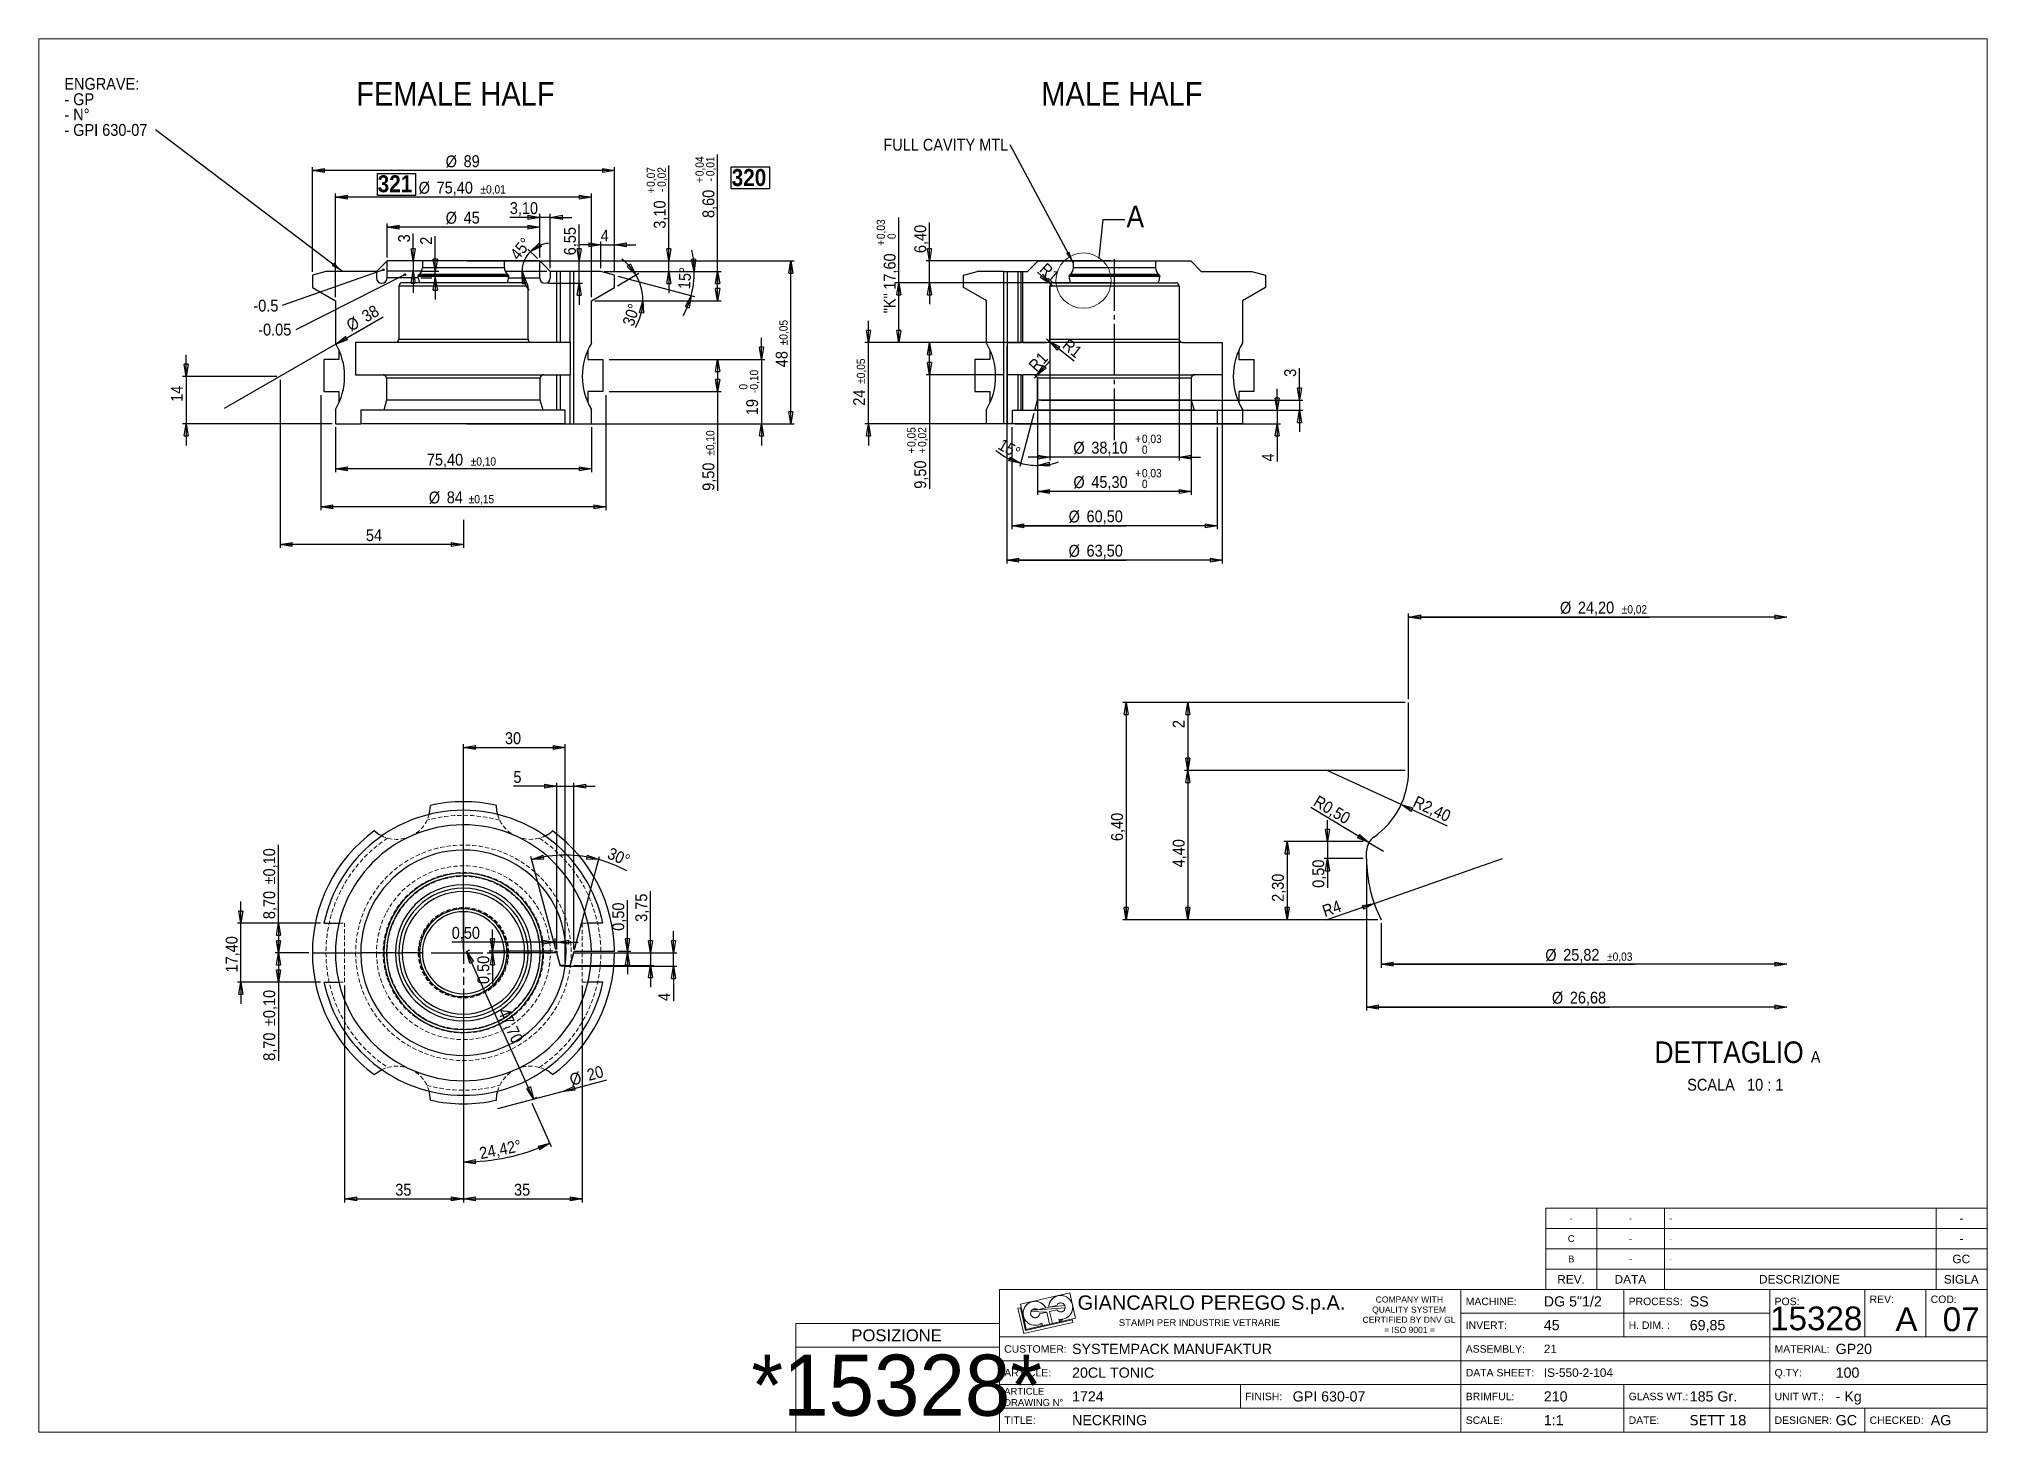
# Model space of a CAD drawing. Header units: millimetres. Extents: x 10 to 584, y 5 to 415.
import ezdxf

# ---------------------------------------------------------------- set-up
doc = ezdxf.new("R2010")
doc.units = ezdxf.units.MM
for name, pattern in [('SLD-Centro', [19.05, 15.24, -1.27, 1.27, -1.27]), ('SLD-Solido', [0]), ('SLD-Tratteggiato', [1.905, 1.27, -0.635])]:
    doc.linetypes.add(name, pattern=pattern)
doc.layers.add('A', color=1, linetype='SLD-Centro')
doc.layers.add('Q', color=2, linetype='SLD-Solido')
doc.layers.add('D', color=3, linetype='SLD-Solido', lineweight=25)
doc.styles.add('SLDTEXTSTYLE0', font='GOTHICB.TTF', dxfattribs={"width": 0.913})
doc.styles.add('SLDTEXTSTYLE1', font='GOTHIC.TTF', dxfattribs={"width": 0.913})
doc.styles.add('SLDTEXTSTYLE2', font='ARIAL.TTF')
doc.styles.add('SLDTEXTSTYLE3', font='IDAUTOMATIONHC39M.TTF')
doc.styles.add('SLDTEXTSTYLE4', font='VERDANA.TTF')
doc.styles.get("Standard").update_dxf_attribs({"font": 'GOTHIC.TTF'})
doc.dimstyles.new('SLDDIMSTYLE0', dxfattribs={"dimtxt": 3.5, "dimasz": 3.556, "dimexe": 0, "dimexo": 0.0625, "dimgap": 0.875, "dimtad": 1, "dimrnd": 1e-09, "dimzin": 12, "dimdsep": 46, "dimtxsty": 'SLDTEXTSTYLE1', "dimblk1": 'CLOSED', "dimblk2": 'CLOSED', "dimsah": 1, "dimcen": 0.09, "dimadec": 0, "dimazin": 3, "dimtol": 1, "dimtp": 0.1, "dimtm": 0.1, "dimtfac": 1, "dimtofl": 0, "dimtmove": 0, "dimatfit": 3, "dimldrblk": 'CLOSED', "dimfxl": 0, "dimfrac": 2, "dimtolj": 1, "dimarcsym": 0})
doc.dimstyles.new('SLDDIMSTYLE1', dxfattribs={"dimtxt": 3.5, "dimasz": 3.556, "dimexe": 0, "dimexo": 0.0625, "dimgap": 0.875, "dimtad": 1, "dimrnd": 1e-09, "dimzin": 12, "dimdsep": 46, "dimtxsty": 'SLDTEXTSTYLE1', "dimblk1": 'CLOSED', "dimblk2": 'CLOSED', "dimsah": 1, "dimcen": 0.09, "dimadec": 0, "dimazin": 3, "dimtol": 1, "dimtp": 0.04, "dimtm": 0.01, "dimtfac": 1, "dimtofl": 0, "dimtmove": 0, "dimatfit": 3, "dimldrblk": 'CLOSED', "dimfxl": 0, "dimfrac": 2, "dimtolj": 1, "dimarcsym": 0})
doc.dimstyles.new('SLDDIMSTYLE10', dxfattribs={"dimtxt": 3.5, "dimasz": 3.556, "dimexe": 0, "dimexo": 0.0625, "dimgap": 0.875, "dimtad": 1, "dimrnd": 1e-09, "dimzin": 12, "dimdsep": 46, "dimtxsty": 'SLDTEXTSTYLE1', "dimblk1": 'CLOSED', "dimblk2": 'CLOSED', "dimsah": 1, "dimcen": 0.09, "dimadec": 0, "dimazin": 3, "dimtol": 1, "dimtp": 0.07, "dimtm": 0.02, "dimtfac": 1, "dimtmove": 0, "dimatfit": 0, "dimldrblk": 'CLOSED', "dimfxl": 0, "dimfrac": 2, "dimtolj": 1, "dimarcsym": 0})
doc.dimstyles.new('SLDDIMSTYLE11', dxfattribs={"dimtxt": 0.18, "dimasz": 3.556, "dimexe": 0, "dimexo": 0.0625, "dimgap": 0, "dimtad": 0, "dimtih": 1, "dimtoh": 1, "dimdec": 0, "dimrnd": 1e-09, "dimzin": 0, "dimdsep": 46, "dimtxsty": 'Standard', "dimsah": 1, "dimcen": 0.09, "dimadec": 0, "dimazin": 0, "dimtfac": 3.556, "dimtdec": 0, "dimtofl": 0, "dimtmove": 0, "dimatfit": 3, "dimfxl": 0, "dimfrac": 2, "dimtolj": 1, "dimtzin": 0, "dimarcsym": 0})
doc.dimstyles.new('SLDDIMSTYLE12', dxfattribs={"dimtxt": 0.18, "dimasz": 0.762, "dimexe": 0, "dimexo": 0.0625, "dimgap": 0, "dimtad": 0, "dimtih": 1, "dimtoh": 1, "dimdec": 0, "dimrnd": 1e-09, "dimzin": 0, "dimdsep": 46, "dimtxsty": 'Standard', "dimblk1": 'DOT', "dimblk2": 'DOT', "dimsah": 1, "dimcen": 0.09, "dimadec": 0, "dimazin": 0, "dimtfac": 0.762, "dimtdec": 0, "dimtofl": 0, "dimtmove": 0, "dimatfit": 3, "dimldrblk": 'DOT', "dimfxl": 0, "dimfrac": 2, "dimtolj": 1, "dimtzin": 0, "dimarcsym": 0})
doc.dimstyles.new('SLDDIMSTYLE13', dxfattribs={"dimtxt": 3.5, "dimasz": 3.556, "dimexe": 0, "dimexo": 0.0625, "dimgap": 0.875, "dimtad": 1, "dimrnd": 1e-09, "dimdsep": 46, "dimtxsty": 'SLDTEXTSTYLE1', "dimblk1": 'CLOSED', "dimblk2": 'CLOSED', "dimsah": 1, "dimcen": 0.09, "dimadec": 0, "dimazin": 2, "dimtfac": 1, "dimtmove": 0, "dimatfit": 0, "dimldrblk": 'CLOSED', "dimfxl": 0, "dimfrac": 2, "dimtolj": 1, "dimtzin": 12, "dimarcsym": 0})
doc.dimstyles.new('SLDDIMSTYLE14', dxfattribs={"dimtxt": 3.5, "dimasz": 3.556, "dimexe": 0, "dimexo": 0.0625, "dimgap": 0.875, "dimtad": 1, "dimrnd": 1e-09, "dimzin": 12, "dimdsep": 46, "dimtxsty": 'SLDTEXTSTYLE1', "dimblk1": 'CLOSED', "dimblk2": 'CLOSED', "dimsah": 1, "dimcen": 0.09, "dimadec": 0, "dimazin": 3, "dimtol": 1, "dimtp": 0.03, "dimtfac": 1, "dimtofl": 0, "dimtmove": 0, "dimatfit": 3, "dimldrblk": 'CLOSED', "dimfxl": 0, "dimfrac": 2, "dimtolj": 1, "dimarcsym": 0})
doc.dimstyles.new('SLDDIMSTYLE15', dxfattribs={"dimtxt": 3.5, "dimasz": 3.556, "dimexe": 0, "dimexo": 0.0625, "dimgap": 0.875, "dimtad": 1, "dimrnd": 1e-09, "dimzin": 12, "dimdsep": 46, "dimtxsty": 'SLDTEXTSTYLE1', "dimblk1": 'CLOSED', "dimblk2": 'CLOSED', "dimsah": 1, "dimcen": 0.09, "dimadec": 0, "dimazin": 3, "dimtol": 1, "dimtp": 0.05, "dimtm": 0.05, "dimtfac": 1, "dimtmove": 0, "dimatfit": 0, "dimldrblk": 'CLOSED', "dimfxl": 0, "dimfrac": 2, "dimtolj": 1, "dimarcsym": 0})
doc.dimstyles.new('SLDDIMSTYLE16', dxfattribs={"dimtxt": 3.5, "dimasz": 3.556, "dimexe": 0, "dimexo": 0.0625, "dimgap": 0.875, "dimtad": 1, "dimrnd": 1e-09, "dimzin": 12, "dimdsep": 46, "dimtxsty": 'SLDTEXTSTYLE1', "dimblk1": 'CLOSED', "dimblk2": 'CLOSED', "dimsah": 1, "dimcen": 0.09, "dimadec": 0, "dimazin": 3, "dimtol": 1, "dimtp": 0.05, "dimtm": -0.02, "dimtfac": 1, "dimtofl": 0, "dimtmove": 0, "dimatfit": 3, "dimldrblk": 'CLOSED', "dimfxl": 0, "dimfrac": 2, "dimtolj": 1, "dimarcsym": 0})
doc.dimstyles.new('SLDDIMSTYLE17', dxfattribs={"dimtxt": 3.5, "dimasz": 3.556, "dimexe": 0, "dimexo": 0.0625, "dimgap": 0.875, "dimtad": 1, "dimrnd": 1e-09, "dimzin": 12, "dimdsep": 46, "dimtxsty": 'SLDTEXTSTYLE1', "dimblk1": 'CLOSED', "dimblk2": 'CLOSED', "dimsah": 1, "dimcen": 0.09, "dimadec": 0, "dimazin": 3, "dimtol": 1, "dimtp": 0.03, "dimtfac": 1, "dimtmove": 0, "dimatfit": 0, "dimldrblk": 'CLOSED', "dimfxl": 0, "dimfrac": 2, "dimtolj": 1, "dimarcsym": 0})
doc.dimstyles.new('SLDDIMSTYLE18', dxfattribs={"dimtxt": 3.5, "dimasz": 3.556, "dimexe": 0, "dimexo": 0.0625, "dimgap": 0.875, "dimtad": 1, "dimrnd": 1e-09, "dimzin": 12, "dimdsep": 46, "dimtxsty": 'SLDTEXTSTYLE1', "dimblk1": 'CLOSED', "dimblk2": 'CLOSED', "dimsah": 1, "dimcen": 0, "dimadec": 0, "dimazin": 3, "dimtfac": 1, "dimtofl": 0, "dimtmove": 0, "dimatfit": 3, "dimldrblk": 'CLOSED', "dimfxl": 0, "dimfrac": 2, "dimtolj": 1, "dimtzin": 12, "dimarcsym": 0})
doc.dimstyles.new('SLDDIMSTYLE19', dxfattribs={"dimtxt": 0.18, "dimasz": 3.556, "dimexe": 0, "dimexo": 0.0625, "dimgap": 0, "dimtad": 0, "dimtih": 1, "dimtoh": 1, "dimdec": 0, "dimrnd": 1e-09, "dimzin": 0, "dimdsep": 46, "dimtxsty": 'Standard', "dimblk1": 'NONE', "dimblk2": 'NONE', "dimsah": 1, "dimcen": 0.09, "dimadec": 0, "dimazin": 0, "dimtfac": 3.556, "dimtdec": 0, "dimtofl": 0, "dimtmove": 0, "dimatfit": 3, "dimldrblk": 'NONE', "dimfxl": 0, "dimfrac": 2, "dimtolj": 1, "dimtzin": 0, "dimarcsym": 0})
doc.dimstyles.new('SLDDIMSTYLE2', dxfattribs={"dimtxt": 3.5, "dimasz": 3.556, "dimexe": 0, "dimexo": 0.0625, "dimgap": 0.875, "dimtad": 1, "dimrnd": 1e-09, "dimzin": 12, "dimdsep": 46, "dimtxsty": 'SLDTEXTSTYLE1', "dimblk1": 'CLOSED', "dimblk2": 'CLOSED', "dimsah": 1, "dimcen": 0.09, "dimadec": 0, "dimazin": 3, "dimtol": 1, "dimtp": 0.05, "dimtm": 0.05, "dimtfac": 1, "dimtofl": 0, "dimtmove": 0, "dimatfit": 3, "dimldrblk": 'CLOSED', "dimfxl": 0, "dimfrac": 2, "dimtolj": 1, "dimarcsym": 0})
doc.dimstyles.new('SLDDIMSTYLE20', dxfattribs={"dimtxt": 3.5, "dimasz": 3.556, "dimexe": 0, "dimexo": 0.0625, "dimgap": 0.875, "dimtad": 1, "dimlfac": 0.1, "dimrnd": 1e-09, "dimzin": 12, "dimdsep": 46, "dimtxsty": 'SLDTEXTSTYLE1', "dimblk1": 'CLOSED', "dimblk2": 'CLOSED', "dimsah": 1, "dimcen": 0.09, "dimadec": 0, "dimazin": 3, "dimtol": 1, "dimtp": 0.02, "dimtm": 0.02, "dimtfac": 1, "dimtofl": 0, "dimtmove": 0, "dimatfit": 3, "dimldrblk": 'CLOSED', "dimfxl": 0, "dimfrac": 2, "dimtolj": 1, "dimarcsym": 0})
doc.dimstyles.new('SLDDIMSTYLE21', dxfattribs={"dimtxt": 3.5, "dimasz": 3.556, "dimexe": 0, "dimexo": 0.0625, "dimgap": 0.875, "dimtad": 1, "dimlfac": 0.1, "dimrnd": 1e-09, "dimzin": 12, "dimdsep": 46, "dimtxsty": 'SLDTEXTSTYLE1', "dimblk1": 'CLOSED', "dimblk2": 'CLOSED', "dimsah": 1, "dimcen": 0.09, "dimadec": 0, "dimazin": 3, "dimtfac": 1, "dimtofl": 0, "dimtmove": 0, "dimatfit": 3, "dimldrblk": 'CLOSED', "dimfxl": 0, "dimfrac": 2, "dimtolj": 1, "dimtzin": 12, "dimarcsym": 0})
doc.dimstyles.new('SLDDIMSTYLE22', dxfattribs={"dimtxt": 3.5, "dimasz": 3.556, "dimexe": 0, "dimexo": 0.0625, "dimgap": 0.875, "dimtad": 1, "dimlfac": 0.1, "dimrnd": 1e-09, "dimzin": 12, "dimdsep": 46, "dimtxsty": 'SLDTEXTSTYLE1', "dimblk1": 'CLOSED', "dimblk2": 'CLOSED', "dimsah": 1, "dimcen": 0.09, "dimadec": 0, "dimazin": 3, "dimtol": 1, "dimtp": 0.03, "dimtm": 0.03, "dimtfac": 1, "dimtofl": 0, "dimtmove": 0, "dimatfit": 3, "dimldrblk": 'CLOSED', "dimfxl": 0, "dimfrac": 2, "dimtolj": 1, "dimarcsym": 0})
doc.dimstyles.new('SLDDIMSTYLE23', dxfattribs={"dimtxt": 3.5, "dimasz": 3.556, "dimexe": 0, "dimexo": 0.0625, "dimgap": 0.875, "dimtad": 1, "dimlfac": 0.1, "dimrnd": 1e-09, "dimzin": 12, "dimdsep": 46, "dimtxsty": 'SLDTEXTSTYLE1', "dimblk1": 'CLOSED', "dimblk2": 'CLOSED', "dimsah": 1, "dimcen": 0, "dimadec": 0, "dimazin": 3, "dimtfac": 1, "dimtofl": 0, "dimtmove": 0, "dimatfit": 3, "dimldrblk": 'CLOSED', "dimfxl": 0, "dimfrac": 2, "dimtolj": 1, "dimtzin": 12, "dimarcsym": 0})
doc.dimstyles.new('SLDDIMSTYLE24', dxfattribs={"dimtxt": 3.5, "dimasz": 3.556, "dimexe": 0, "dimexo": 0.0625, "dimgap": 0.875, "dimtad": 1, "dimlfac": 0.1, "dimrnd": 1e-09, "dimdsep": 46, "dimtxsty": 'SLDTEXTSTYLE1', "dimblk1": 'CLOSED', "dimblk2": 'CLOSED', "dimsah": 1, "dimcen": 0.09, "dimadec": 0, "dimazin": 2, "dimtfac": 1, "dimtmove": 0, "dimatfit": 0, "dimldrblk": 'CLOSED', "dimfxl": 0, "dimfrac": 2, "dimtolj": 1, "dimtzin": 12, "dimarcsym": 0})
doc.dimstyles.new('SLDDIMSTYLE25', dxfattribs={"dimtxt": 3.5, "dimasz": 3.556, "dimexe": 0, "dimexo": 0.0625, "dimgap": 0.875, "dimtad": 1, "dimlfac": 0.1, "dimrnd": 1e-09, "dimdsep": 46, "dimtxsty": 'SLDTEXTSTYLE1', "dimblk1": 'CLOSED', "dimblk2": 'CLOSED', "dimsah": 1, "dimcen": 0, "dimadec": 0, "dimazin": 2, "dimtfac": 1, "dimtofl": 0, "dimtmove": 0, "dimatfit": 3, "dimldrblk": 'CLOSED', "dimfxl": 0, "dimfrac": 2, "dimtolj": 1, "dimtzin": 12, "dimarcsym": 0})
doc.dimstyles.new('SLDDIMSTYLE26', dxfattribs={"dimtxt": 3.5, "dimasz": 3.556, "dimexe": 0, "dimexo": 0.0625, "dimgap": 0.875, "dimtad": 1, "dimlfac": 0.1, "dimrnd": 1e-09, "dimzin": 12, "dimdsep": 46, "dimtxsty": 'SLDTEXTSTYLE1', "dimblk1": 'CLOSED', "dimblk2": 'CLOSED', "dimsah": 1, "dimcen": 0.09, "dimadec": 0, "dimazin": 3, "dimtfac": 1, "dimtmove": 0, "dimatfit": 0, "dimldrblk": 'CLOSED', "dimfxl": 0, "dimfrac": 2, "dimtolj": 1, "dimtzin": 12, "dimarcsym": 0})
doc.dimstyles.new('SLDDIMSTYLE3', dxfattribs={"dimtxt": 3.5, "dimasz": 3.556, "dimexe": 0, "dimexo": 0.0625, "dimgap": 0.875, "dimtad": 1, "dimdec": 4, "dimzin": 12, "dimdsep": 46, "dimtxsty": 'SLDTEXTSTYLE1', "dimblk1": 'CLOSED', "dimblk2": 'CLOSED', "dimsah": 1, "dimcen": 0.09, "dimazin": 3, "dimtfac": 1, "dimtofl": 0, "dimtmove": 0, "dimatfit": 3, "dimldrblk": 'CLOSED', "dimfxl": 0, "dimfrac": 2, "dimtolj": 1, "dimtzin": 12, "dimarcsym": 0})
doc.dimstyles.new('SLDDIMSTYLE4', dxfattribs={"dimtxt": 3.5, "dimasz": 3.556, "dimexe": 0, "dimexo": 0.0625, "dimgap": 0.875, "dimtad": 1, "dimrnd": 1e-09, "dimzin": 12, "dimdsep": 46, "dimtxsty": 'SLDTEXTSTYLE1', "dimblk1": 'CLOSED', "dimblk2": 'CLOSED', "dimsah": 1, "dimcen": 0.09, "dimadec": 0, "dimazin": 3, "dimtfac": 1, "dimtofl": 0, "dimtmove": 0, "dimatfit": 3, "dimldrblk": 'CLOSED', "dimfxl": 0, "dimfrac": 2, "dimtolj": 1, "dimtzin": 12, "dimarcsym": 0})
doc.dimstyles.new('SLDDIMSTYLE5', dxfattribs={"dimtxt": 3.5, "dimasz": 3.556, "dimexe": 0, "dimexo": 0.0625, "dimgap": 0.875, "dimtad": 1, "dimrnd": 1e-09, "dimzin": 12, "dimdsep": 46, "dimtxsty": 'SLDTEXTSTYLE1', "dimblk1": 'CLOSED', "dimblk2": 'CLOSED', "dimsah": 1, "dimcen": 0.09, "dimadec": 0, "dimazin": 3, "dimtol": 1, "dimtp": 0.01, "dimtm": 0.01, "dimtfac": 1, "dimtofl": 0, "dimtmove": 0, "dimatfit": 3, "dimldrblk": 'CLOSED', "dimfxl": 0, "dimfrac": 2, "dimtolj": 1, "dimarcsym": 0})
doc.dimstyles.new('SLDDIMSTYLE6', dxfattribs={"dimtxt": 3.5, "dimasz": 3.556, "dimexe": 0, "dimexo": 0.0625, "dimgap": 0.875, "dimtad": 1, "dimrnd": 1e-09, "dimzin": 12, "dimdsep": 46, "dimtxsty": 'SLDTEXTSTYLE1', "dimblk1": 'CLOSED', "dimblk2": 'CLOSED', "dimsah": 1, "dimcen": 0.09, "dimadec": 0, "dimazin": 3, "dimtol": 1, "dimtp": 0.15, "dimtm": 0.15, "dimtfac": 1, "dimtofl": 0, "dimtmove": 0, "dimatfit": 3, "dimldrblk": 'CLOSED', "dimfxl": 0, "dimfrac": 2, "dimtolj": 1, "dimarcsym": 0})
doc.dimstyles.new('SLDDIMSTYLE7', dxfattribs={"dimtxt": 3.5, "dimasz": 3.556, "dimexe": 0, "dimexo": 0.0625, "dimgap": 0.875, "dimtad": 1, "dimrnd": 1e-09, "dimzin": 12, "dimdsep": 46, "dimtxsty": 'SLDTEXTSTYLE1', "dimblk1": 'CLOSED', "dimblk2": 'CLOSED', "dimsah": 1, "dimcen": 0.09, "dimadec": 0, "dimazin": 3, "dimtol": 1, "dimtm": 0.1, "dimtfac": 1, "dimtmove": 0, "dimatfit": 0, "dimldrblk": 'CLOSED', "dimfxl": 0, "dimfrac": 2, "dimtolj": 1, "dimarcsym": 0})
doc.dimstyles.new('SLDDIMSTYLE8', dxfattribs={"dimtxt": 3.5, "dimasz": 3.556, "dimexe": 0, "dimexo": 0.0625, "dimgap": 0.875, "dimtad": 1, "dimrnd": 1e-09, "dimzin": 12, "dimdsep": 46, "dimtxsty": 'SLDTEXTSTYLE1', "dimblk1": 'CLOSED', "dimblk2": 'CLOSED', "dimsah": 1, "dimcen": 0.09, "dimadec": 0, "dimazin": 3, "dimtfac": 1, "dimtmove": 0, "dimatfit": 0, "dimldrblk": 'CLOSED', "dimfxl": 0, "dimfrac": 2, "dimtolj": 1, "dimtzin": 12, "dimarcsym": 0})
doc.dimstyles.new('SLDDIMSTYLE9', dxfattribs={"dimtxt": 3.5, "dimasz": 3.556, "dimexe": 0, "dimexo": 0.0625, "dimgap": 0.875, "dimtad": 1, "dimrnd": 1e-09, "dimzin": 12, "dimdsep": 46, "dimtxsty": 'SLDTEXTSTYLE1', "dimblk1": 'NONE', "dimblk2": 'CLOSED', "dimsah": 1, "dimcen": 0, "dimadec": 0, "dimazin": 3, "dimtfac": 1, "dimtmove": 0, "dimatfit": 3, "dimldrblk": 'NONE', "dimfxl": 0, "dimfrac": 2, "dimtolj": 1, "dimtzin": 12, "dimarcsym": 0})

msp = doc.modelspace()

# ---------------------------------------------------------------- texts
for s, insert, char_height, attachment_point, style in [('FEMALE HALF', (103.49493, 402.73545), 7, 1, 'SLDTEXTSTYLE1'), ('MALE HALF', (305.34257, 402.73545), 7, 1, 'SLDTEXTSTYLE1'), ('-', (461.47865, 68.91968), 2, 2, 'SLDTEXTSTYLE2'), ('-', (478.97862, 68.91968), 2, 2, 'SLDTEXTSTYLE2'), ('-', (490.39904, 68.91968), 2, 1, 'SLDTEXTSTYLE2'), ('-', (576.47331, 69.16838), 2.5, 2, 'SLDTEXTSTYLE2'), ('C', (461.47515, 62.91969), 2, 2, 'SLDTEXTSTYLE2'), ('-', (478.97862, 62.91969), 2, 2, 'SLDTEXTSTYLE2'), ('-', (490.39904, 62.67099), 1.5, 1, 'SLDTEXTSTYLE2'), ('-', (576.47331, 63.16839), 2.5, 2, 'SLDTEXTSTYLE2'), ('B', (461.48978, 56.9197), 2, 2, 'SLDTEXTSTYLE2'), ('-', (478.97862, 56.9197), 2, 2, 'SLDTEXTSTYLE2'), ('-', (490.39904, 56.671), 1.5, 1, 'SLDTEXTSTYLE2'), ('GC', (576.42072, 57.1684), 2.499995, 2, 'SLDTEXTSTYLE2'), ('REV.', (461.43686, 51.16842), 2.499995, 2, 'SLDTEXTSTYLE2'), ('DATA', (478.91127, 51.16842), 2.499995, 2, 'SLDTEXTSTYLE2'), ('DESCRIZIONE', (528.74349, 51.16842), 2.499995, 2, 'SLDTEXTSTYLE2'), ('SIGLA', (576.40033, 51.16842), 2.499995, 2, 'SLDTEXTSTYLE2'), (' GIANCARLO PEREGO S.p.A.', (314.40556, 45.16401), 4.1999916, 1, 'SLDTEXTSTYLE2'), ('MACHINE:', (430.40532, 44.50224), 2.199996, 1, 'SLDTEXTSTYLE2'), ('DG 5"1/2', (453.40528, 44.91713), 2.999994, 1, 'SLDTEXTSTYLE2'), ('PROCESS:', (478.40523, 44.50224), 2.199996, 1, 'SLDTEXTSTYLE2'), ('SS', (496.40519, 44.91713), 2.999994, 1, 'SLDTEXTSTYLE2'), ('15328', (547.2683, 41.90674), 6.999986, 3, 'SLDTEXTSTYLE2'), ('POS:', (521.40514, 44.50224), 2.199996, 1, 'SLDTEXTSTYLE2'), ('REV:', (549.40509, 45.13527), 2.199996, 1, 'SLDTEXTSTYLE2'), ('A', (563.52389, 41.65674), 6.99999, 3, 'SLDTEXTSTYLE2'), ('COD:', (567.40505, 45.13527), 2.199996, 1, 'SLDTEXTSTYLE2'), ('07', (581.82471, 41.65674), 6.999986, 3, 'SLDTEXTSTYLE2'), ('POSIZIONE', (262.70621, 35.16585), 3.499993, 2, 'SLDTEXTSTYLE2'), ('STAMPI PER INDUSTRIE VETRARIE', (375.68421, 38.16974), 1.999996, 3, 'SLDTEXTSTYLE2'), ('INVERT: ', (430.40532, 37.50225), 2.199996, 1, 'SLDTEXTSTYLE2'), ('45', (453.40528, 37.91714), 2.999994, 1, 'SLDTEXTSTYLE2'), ('H. DIM. :', (478.40523, 37.50225), 2.199996, 1, 'SLDTEXTSTYLE2'), ('69,85', (496.40519, 37.91714), 2.999994, 1, 'SLDTEXTSTYLE2'), ('CUSTOMER:', (294.4056, 30.50227), 2.199996, 1, 'SLDTEXTSTYLE2'), ('SYSTEMPACK MANUFAKTUR', (314.40556, 30.91716), 2.999994, 1, 'SLDTEXTSTYLE2'), ('ASSEMBLY: ', (430.40532, 30.50227), 2.199996, 1, 'SLDTEXTSTYLE2'), ('21', (453.40528, 30.66846), 2.499995, 1, 'SLDTEXTSTYLE2'), ('MATERIAL:', (521.40514, 30.50227), 2.199996, 1, 'SLDTEXTSTYLE2'), ('GP20', (539.40511, 30.91716), 2.999994, 1, 'SLDTEXTSTYLE2'), ('*15328*', (262.74316, 27.71894), 17.999964, 2, 'SLDTEXTSTYLE3'), ('ARTICLE:', (294.4056, 23.50228), 2.199996, 1, 'SLDTEXTSTYLE2'), ('20CL TONIC', (314.40556, 23.91717), 2.999994, 1, 'SLDTEXTSTYLE2'), ('DATA SHEET:', (430.40532, 23.50228), 2.1999956, 1, 'SLDTEXTSTYLE2'), ('IS-550-2-104', (453.40528, 23.66847), 2.499995, 1, 'SLDTEXTSTYLE2'), ('Q.TY: ', (521.40514, 23.50228), 2.199996, 1, 'SLDTEXTSTYLE2'), ('100', (539.40511, 23.91717), 2.999994, 1, 'SLDTEXTSTYLE2'), ('1724', (314.40556, 16.91718), 2.999994, 1, 'SLDTEXTSTYLE2'), ('FINISH:', (365.40545, 16.5023), 2.199996, 1, 'SLDTEXTSTYLE2'), ('GPI 630-07', (379.40543, 16.91718), 2.999994, 1, 'SLDTEXTSTYLE2'), ('BRIMFUL: ', (430.40532, 16.5023), 2.199996, 1, 'SLDTEXTSTYLE2'), ('210', (453.40528, 16.91718), 2.999994, 1, 'SLDTEXTSTYLE2'), ('GLASS WT.:', (478.40523, 16.5023), 2.199996, 1, 'SLDTEXTSTYLE2'), ('185 Gr.', (496.40519, 16.91718), 2.999994, 1, 'SLDTEXTSTYLE2'), ('UNIT WT.: ', (521.40514, 16.5023), 2.199996, 1, 'SLDTEXTSTYLE2'), ('- Kg', (539.40511, 16.91718), 2.999994, 1, 'SLDTEXTSTYLE2'), ('TITLE:', (294.4056, 9.50231), 2.199996, 1, 'SLDTEXTSTYLE2'), ('NECKRING', (314.40556, 9.9172), 2.999994, 1, 'SLDTEXTSTYLE2'), ('SCALE: ', (430.40532, 9.50231), 2.199996, 1, 'SLDTEXTSTYLE2'), ('1:1', (453.40528, 9.9172), 2.999994, 1, 'SLDTEXTSTYLE2'), ('DATE:', (478.40523, 9.50231), 2.199996, 1, 'SLDTEXTSTYLE2'), ('SETT 18', (496.40519, 9.91034), 2.999994, 1, 'SLDTEXTSTYLE4'), ('DESIGNER:', (521.40514, 9.50231), 2.199996, 1, 'SLDTEXTSTYLE2'), ('GC', (539.40511, 9.9172), 2.999994, 1, 'SLDTEXTSTYLE2'), ('CHECKED:', (549.40509, 9.50231), 2.199996, 1, 'SLDTEXTSTYLE2'), ('AG', (567.40505, 9.9172), 2.999994, 1, 'SLDTEXTSTYLE2')]:
    msp.add_mtext(s, dxfattribs=dict(insert=insert, char_height=char_height, attachment_point=attachment_point, style=style))
at = {"color": 7, "linetype": 'SLD-Solido', "lineweight": 18, "insert": (330.45916, 366.2905), "char_height": 6.35, "attachment_point": 1, "style": 'SLDTEXTSTYLE1'}
msp.add_mtext('A', dxfattribs=at)

# ---------------------------------------------------------------- blocks, each defined once
blk = doc.blocks.new('SW_NOTE_0')
at = {"color": 0}
for p, q in [((-0.02, 0.47), (-0.02, 6.96)), ((-0.02, 6.96), (11.16, 6.96)), ((11.16, 6.96), (11.16, 0.47)), ((11.16, 0.47), (-0.02, 0.47))]:
    blk.add_line(p, q, dxfattribs=at)
at = {"color": 0, "insert": (0, 6.39), "char_height": 5, "attachment_point": 1, "style": 'SLDTEXTSTYLE0'}
blk.add_mtext('321', dxfattribs=at)
blk = doc.blocks.new('SW_NOTE_1')
at = {"color": 0}
for p, q in [((-0.11, 0.54), (-0.11, 7.04)), ((-0.11, 7.04), (11.18, 7.04)), ((11.18, 7.04), (11.18, 0.54)), ((11.18, 0.54), (-0.11, 0.54))]:
    blk.add_line(p, q, dxfattribs=at)
at = {"color": 0, "insert": (0, 6.39), "char_height": 5, "attachment_point": 1, "style": 'SLDTEXTSTYLE0'}
blk.add_mtext('320', dxfattribs=at)
blk = doc.blocks.new('SW_NOTE_2')
at = {"color": 0, "char_height": 2, "attachment_point": 1, "style": 'SLDTEXTSTYLE2'}
for s, insert in [('ARTICLE', (0, 2.58)), ('DRAWING N°', (0, -0.74))]:
    blk.add_mtext(s, dxfattribs=dict(at, insert=insert))
blk = doc.blocks.new('SW_NOTE_3')
at = {"color": 0, "char_height": 1.8, "attachment_point": 2, "style": 'SLDTEXTSTYLE2'}
for s, insert in [('COMPANY WITH', (10.06, 2.32)), ('CERTIFIED BY DNV GL', (9.97, -3.66)), ('QUALITY SYSTEM', (9.99, -0.67)), ('= ISO 9001 =', (10.12, -6.64))]:
    blk.add_mtext(s, dxfattribs=dict(at, insert=insert))
blk = doc.blocks.new('_CLOSED')
at = {"color": 0, "linetype": 'ByBlock', "lineweight": -2}
for p, q in [((-1, 0.166667), (0, 0)), ((-1, 0.166667), (-1, -0.166667)), ((0, 0), (-1, -0.166667)), ((0, 0), (-1, 0))]:
    blk.add_line(p, q, dxfattribs=at)
blk = doc.blocks.new('_D')
at = {"layer": 'Q'}
for p, q in [((178.06, 320.99), (210.98, 320.99)), ((209.98, 320.99), (209.98, 311.49)), ((178.06, 311.49), (210.98, 311.49)), ((209.98, 311.49), (209.98, 282.26))]:
    blk.add_line(p, q, dxfattribs=at)
at = {"layer": 'Q', "xscale": 3.556, "yscale": 3.556}
for p, rotation in [((209.98, 320.99, 0.1), 90.0000000000004), ((209.98, 311.49, 0.1), 270.0000000000004)]:
    blk.add_blockref('_CLOSED', p, dxfattribs=dict(at, rotation=rotation))
at = {"layer": 'Q', "attachment_point": 1, "rotation": 90, "style": 'SLDTEXTSTYLE1'}
for s, insert, char_height in [('±0,10', (206.56, 292.61), 2.45), ('9,50', (205.51, 282.26), 3.5)]:
    blk.add_mtext(s, dxfattribs=dict(at, insert=insert, char_height=char_height))
blk = doc.blocks.new('_D_1')
at = {"layer": 'Q'}
for p, q in [((209.98, 346.89), (209.98, 381.32)), ((176.56, 346.89), (210.98, 346.89)), ((209.98, 338.29), (209.98, 346.89)), ((173.76, 338.29), (210.98, 338.29))]:
    blk.add_line(p, q, dxfattribs=at)
at = {"layer": 'Q', "xscale": 3.556, "yscale": 3.556}
for p, rotation in [((209.98, 346.89, 0.1), 90.0000000000004), ((209.98, 338.29, 0.1), 270.0000000000004)]:
    blk.add_blockref('_CLOSED', p, dxfattribs=dict(at, rotation=rotation))
at = {"layer": 'Q', "attachment_point": 1, "rotation": 90, "style": 'SLDTEXTSTYLE1'}
for s, insert, char_height in [('0,04', (203.43, 374.98), 2.45), ('0,01', (206.59, 374.98), 2.45), ('+', (203.43, 373), 2.45), ('-', (206.59, 373.45), 2.45), ('8,60', (205.51, 362.66), 3.5)]:
    blk.add_mtext(s, dxfattribs=dict(at, insert=insert, char_height=char_height))
blk = doc.blocks.new('_D_2')
at = {"layer": 'Q'}
for p, q in [((136.06, 349.99), (232.56, 349.99)), ((231.56, 301.99), (231.56, 349.99)), ((136.06, 301.99), (232.56, 301.99))]:
    blk.add_line(p, q, dxfattribs=at)
at = {"layer": 'Q', "xscale": 3.556, "yscale": 3.556}
for p, rotation in [((231.56, 349.99, 0.1), 90.0000000000004), ((231.56, 301.99, 0.1), 270.0000000000004)]:
    blk.add_blockref('_CLOSED', p, dxfattribs=dict(at, rotation=rotation))
at = {"layer": 'Q', "attachment_point": 1, "rotation": 90, "style": 'SLDTEXTSTYLE1'}
for s, insert, char_height in [('±0,05', (228.14, 325.15), 2.45), ('48', (227.09, 318.69), 3.5)]:
    blk.add_mtext(s, dxfattribs=dict(at, insert=insert, char_height=char_height))
blk = doc.blocks.new('_D_3')
at = {"layer": 'Q'}
for p, q in [((156.86, 350.69), (154.08, 353.47)), ((159.66, 346.89), (151.35, 346.89))]:
    blk.add_line(p, q, dxfattribs=at)
for start, end in [(135, 180), (93.515, 135), (180, 221.485)]:
    blk.add_arc((160.66, 346.89), 8.31, start, end, dxfattribs=at)
at = {"layer": 'Q', "xscale": 3.556, "yscale": 3.556}
for p, rotation in [((154.79, 352.76, 0.1), 213.4164630404627), ((152.35, 346.89, 0.1), 101.5835369595381)]:
    blk.add_blockref('_CLOSED', p, dxfattribs=dict(at, rotation=rotation))
at = {"layer": 'Q', "insert": (148.52, 352.2), "char_height": 3.5, "attachment_point": 1, "rotation": 50.96765, "style": 'SLDTEXTSTYLE1'}
blk.add_mtext('45°', dxfattribs=at)
blk = doc.blocks.new('_D_4')
at = {"layer": 'Q'}
for p, q in [((112.56, 350.99), (112.56, 360.99)), ((157.56, 359.99), (112.56, 359.99)), ((157.56, 350.99), (157.56, 360.99))]:
    blk.add_line(p, q, dxfattribs=at)
at = {"layer": 'Q', "xscale": 3.556, "yscale": 3.556, "rotation": 180.0000000000004}
blk.add_blockref('_CLOSED', (112.56, 359.99, 0.1), dxfattribs=at)
at = {"layer": 'Q', "xscale": 3.556, "yscale": 3.556}
blk.add_blockref('_CLOSED', (157.56, 359.99, 0.1), dxfattribs=at)
at = {"layer": 'Q', "char_height": 3.5, "attachment_point": 1, "style": 'SLDTEXTSTYLE1'}
for s, insert in [('%%c', (129.84, 364.46)), ('45', (135.12, 364.51))]:
    blk.add_mtext(s, dxfattribs=dict(at, insert=insert))
blk = doc.blocks.new('_D_5')
at = {"layer": 'Q'}
for p, q in [((90.56, 346.81), (90.56, 377.61)), ((179.56, 376.61), (90.56, 376.61)), ((179.56, 346.81), (179.56, 377.61))]:
    blk.add_line(p, q, dxfattribs=at)
at = {"layer": 'Q', "xscale": 3.556, "yscale": 3.556, "rotation": 180.0000000000004}
blk.add_blockref('_CLOSED', (90.56, 376.61, 0.1), dxfattribs=at)
at = {"layer": 'Q', "xscale": 3.556, "yscale": 3.556}
blk.add_blockref('_CLOSED', (179.56, 376.61, 0.1), dxfattribs=at)
at = {"layer": 'Q', "char_height": 3.5, "attachment_point": 1, "style": 'SLDTEXTSTYLE1'}
for s, insert in [('%%c', (129.84, 381.09)), ('89', (135.12, 381.14))]:
    blk.add_mtext(s, dxfattribs=dict(at, insert=insert))
blk = doc.blocks.new('_D_6')
at = {"layer": 'Q'}
for p, q in [((97.36, 339.29), (97.36, 369.84)), ((172.76, 368.84), (97.36, 368.84)), ((172.76, 339.29), (172.76, 369.84))]:
    blk.add_line(p, q, dxfattribs=at)
at = {"layer": 'Q', "xscale": 3.556, "yscale": 3.556, "rotation": 180.0000000000004}
blk.add_blockref('_CLOSED', (97.36, 368.84, 0.1), dxfattribs=at)
at = {"layer": 'Q', "xscale": 3.556, "yscale": 3.556}
blk.add_blockref('_CLOSED', (172.76, 368.84, 0.1), dxfattribs=at)
at = {"layer": 'Q', "attachment_point": 1, "style": 'SLDTEXTSTYLE1'}
for s, insert, char_height in [('%%c', (121.89, 373.31), 3.5), ('75,40', (127.17, 373.36), 3.5), ('±0,01', (140.1, 372.31), 2.45)]:
    blk.add_mtext(s, dxfattribs=dict(at, insert=insert, char_height=char_height))
blk = doc.blocks.new('_D_7')
at = {"layer": 'Q'}
for p, q in [((180.43, 342.71), (186.76, 346.37)), ((183.83, 338.29), (188.93, 338.29))]:
    blk.add_line(p, q, dxfattribs=at)
for start, end in [(30, 53.60191), (0, 30), (328.75132, 0)]:
    blk.add_arc((172.76, 338.29), 15.17, start, end, dxfattribs=at)
at = {"layer": 'Q', "xscale": 3.556, "yscale": 3.556}
for p, rotation in [((185.9, 345.87, 0.1), 306.5976828194297), ((187.93, 338.29, 0.1), 83.40231718057082)]:
    blk.add_blockref('_CLOSED', p, dxfattribs=dict(at, rotation=rotation))
at = {"layer": 'Q', "insert": (181.83, 331.6), "char_height": 3.5, "attachment_point": 1, "rotation": 71.81571, "style": 'SLDTEXTSTYLE1'}
blk.add_mtext('30°', dxfattribs=at)
blk = doc.blocks.new('_D_8')
at = {"layer": 'Q'}
for p, q in [((93.06, 310.49), (93.06, 276.57)), ((177.06, 310.49), (177.06, 276.57)), ((177.06, 277.57), (93.06, 277.57))]:
    blk.add_line(p, q, dxfattribs=at)
at = {"layer": 'Q', "xscale": 3.556, "yscale": 3.556, "rotation": 180.0000000000004}
blk.add_blockref('_CLOSED', (93.06, 277.57, 0.1), dxfattribs=at)
at = {"layer": 'Q', "xscale": 3.556, "yscale": 3.556}
blk.add_blockref('_CLOSED', (177.06, 277.57, 0.1), dxfattribs=at)
at = {"layer": 'Q', "attachment_point": 1, "style": 'SLDTEXTSTYLE1'}
for s, insert, char_height in [('%%c', (124.88, 282.04), 3.5), ('84', (130.16, 282.1), 3.5), ('±0,15', (136.63, 281.05), 2.45)]:
    blk.add_mtext(s, dxfattribs=dict(at, insert=insert, char_height=char_height))
blk = doc.blocks.new('_D_9')
at = {"layer": 'Q'}
for p, q in [((222.86, 320.99), (222.86, 327.34)), ((178.06, 320.99), (223.86, 320.99)), ((222.86, 320.99), (222.86, 301.99)), ((173.76, 301.99), (223.86, 301.99)), ((222.86, 301.99), (222.86, 295.64))]:
    blk.add_line(p, q, dxfattribs=at)
at = {"layer": 'Q', "xscale": 3.556, "yscale": 3.556}
for p, rotation in [((222.86, 320.99, 0.1), 270.0000000000004), ((222.86, 301.99, 0.1), 90.0000000000004)]:
    blk.add_blockref('_CLOSED', p, dxfattribs=dict(at, rotation=rotation))
at = {"layer": 'Q', "attachment_point": 1, "rotation": 90, "style": 'SLDTEXTSTYLE1'}
for s, insert, char_height in [('0,10', (219.48, 312.09), 2.45), ('0', (216.31, 312.09), 2.45), ('-', (219.48, 311.01), 2.45), ('19', (218.39, 304.54), 3.5)]:
    blk.add_mtext(s, dxfattribs=dict(at, insert=insert, char_height=char_height))
blk = doc.blocks.new('_D_10')
at = {"layer": 'Q'}
for p, q in [((97.36, 300.99), (97.36, 287.72)), ((172.76, 300.99), (172.76, 287.72)), ((172.76, 288.72), (97.36, 288.72))]:
    blk.add_line(p, q, dxfattribs=at)
at = {"layer": 'Q', "xscale": 3.556, "yscale": 3.556, "rotation": 180.0000000000004}
blk.add_blockref('_CLOSED', (97.36, 288.72, 0.1), dxfattribs=at)
at = {"layer": 'Q', "xscale": 3.556, "yscale": 3.556}
blk.add_blockref('_CLOSED', (172.76, 288.72, 0.1), dxfattribs=at)
at = {"layer": 'Q', "attachment_point": 1, "style": 'SLDTEXTSTYLE1'}
for s, insert, char_height in [('75,40', (124.29, 293.19), 3.5), ('±0,10', (137.22, 292.14), 2.45)]:
    blk.add_mtext(s, dxfattribs=dict(at, insert=insert, char_height=char_height))
blk = doc.blocks.new('_D_11')
at = {"layer": 'Q'}
for p, q in [((81.06, 314.99), (81.06, 265.48)), ((135.06, 273.73), (135.06, 265.48)), ((135.06, 266.48), (81.06, 266.48))]:
    blk.add_line(p, q, dxfattribs=at)
at = {"layer": 'Q', "xscale": 3.556, "yscale": 3.556, "rotation": 180.0000000000004}
blk.add_blockref('_CLOSED', (81.06, 266.48, 0.1), dxfattribs=at)
at = {"layer": 'Q', "xscale": 3.556, "yscale": 3.556}
blk.add_blockref('_CLOSED', (135.06, 266.48, 0.1), dxfattribs=at)
at = {"layer": 'Q', "insert": (106.33, 270.95), "char_height": 3.5, "attachment_point": 1, "style": 'SLDTEXTSTYLE1'}
blk.add_mtext('54', dxfattribs=at)
blk = doc.blocks.new('_D_12')
at = {"layer": 'Q'}
for p, q in [((53.34, 315.99), (53.34, 322.34)), ((80.06, 315.99), (52.34, 315.99)), ((53.34, 315.99), (53.34, 301.99)), ((96.36, 301.99), (52.34, 301.99)), ((53.34, 301.99), (53.34, 295.64))]:
    blk.add_line(p, q, dxfattribs=at)
at = {"layer": 'Q', "xscale": 3.556, "yscale": 3.556}
for p, rotation in [((53.34, 315.99, 0.1), 270.0000000000004), ((53.34, 301.99, 0.1), 90.0000000000004)]:
    blk.add_blockref('_CLOSED', p, dxfattribs=dict(at, rotation=rotation))
at = {"layer": 'Q', "insert": (48.87, 308.49), "char_height": 3.5, "attachment_point": 1, "rotation": 90, "style": 'SLDTEXTSTYLE1'}
blk.add_mtext('14', dxfattribs=at)
blk = doc.blocks.new('_D_13')
at = {"layer": 'Q'}
for q in [(111.44, 333.52), (64.61, 306.49)]:
    blk.add_line((97.52, 325.49), q, dxfattribs=at)
at = {"layer": 'Q', "xscale": 3.556, "yscale": 3.556, "rotation": 210.0000000000004}
blk.add_blockref('_CLOSED', (97.52, 325.49, 0.1), dxfattribs=at)
at = {"layer": 'Q', "char_height": 3.5, "attachment_point": 1, "rotation": 30, "style": 'SLDTEXTSTYLE1'}
for s, insert in [('%%c', (100.16, 332.16)), ('38', (104.71, 334.85))]:
    blk.add_mtext(s, dxfattribs=dict(at, insert=insert))
blk = doc.blocks.new('_NONE')
blk = doc.blocks.new('_D_14')
at = {"layer": 'Q'}
for p, q in [((195.62, 349.99), (195.62, 378.17)), ((158.56, 349.99), (196.62, 349.99)), ((176.56, 346.89), (196.62, 346.89)), ((195.62, 346.89), (195.62, 349.99)), ((195.62, 346.89), (195.62, 340.54))]:
    blk.add_line(p, q, dxfattribs=at)
at = {"layer": 'Q', "xscale": 3.556, "yscale": 3.556}
for p, rotation in [((195.62, 349.99, 0.1), 270.0000000000004), ((195.62, 346.89, 0.1), 90.0000000000004)]:
    blk.add_blockref('_CLOSED', p, dxfattribs=dict(at, rotation=rotation))
at = {"layer": 'Q', "attachment_point": 1, "rotation": 90, "style": 'SLDTEXTSTYLE1'}
for s, insert, char_height in [('0,07', (189.07, 371.83), 2.45), ('0,02', (192.24, 371.83), 2.45), ('+', (189.07, 369.85), 2.45), ('3,10', (191.15, 359.51), 3.5), ('-', (192.24, 370.3), 2.45)]:
    blk.add_mtext(s, dxfattribs=dict(at, insert=insert, char_height=char_height))
blk = doc.blocks.new('_D_15')
at = {"layer": 'Q'}
for p, q in [((175.56, 354.77), (169.21, 354.77)), ((175.56, 347.89), (175.56, 355.77)), ((175.56, 354.77), (179.56, 354.77)), ((179.56, 346.81), (179.56, 355.77)), ((179.56, 354.77), (185.91, 354.77))]:
    blk.add_line(p, q, dxfattribs=at)
at = {"layer": 'Q', "xscale": 3.556, "yscale": 3.556}
blk.add_blockref('_CLOSED', (175.56, 354.77, 0.1), dxfattribs=at)
at = {"layer": 'Q', "xscale": 3.556, "yscale": 3.556, "rotation": 180.0000000000004}
blk.add_blockref('_CLOSED', (179.56, 354.77, 0.1), dxfattribs=at)
at = {"layer": 'Q', "insert": (175.53, 359.24), "char_height": 3.5, "attachment_point": 1, "style": 'SLDTEXTSTYLE1'}
blk.add_mtext('4', dxfattribs=at)
blk = doc.blocks.new('_D_16')
at = {"layer": 'Q'}
for p, q in [((176.56, 346.89), (204.1, 346.89)), ((180.53, 345.56), (203.13, 339.5))]:
    blk.add_line(p, q, dxfattribs=at)
for start, end in [(0, 13.14605), (345, 0), (331.85395, 345)]:
    blk.add_arc((175.56, 346.89), 27.54, start, end, dxfattribs=at)
at = {"layer": 'Q', "xscale": 3.556, "yscale": 3.556}
for p, rotation in [((203.1, 346.89, 0.1), 273.6787124856085), ((202.17, 339.76, 0.1), 71.32128751439224)]:
    blk.add_blockref('_CLOSED', p, dxfattribs=dict(at, rotation=rotation))
at = {"layer": 'Q', "insert": (198.34, 341.82), "char_height": 3.5, "attachment_point": 1, "rotation": 86.14119, "style": 'SLDTEXTSTYLE1'}
blk.add_mtext('15°', dxfattribs=at)
blk = doc.blocks.new('_D_17')
at = {"layer": 'Q'}
for p, q in [((120.3, 349.99), (120.3, 358.04)), ((122.7, 349.99), (119.3, 349.99)), ((120.61, 346.99), (119.3, 346.99)), ((120.3, 349.99), (120.3, 346.99)), ((120.3, 346.99), (120.3, 340.64))]:
    blk.add_line(p, q, dxfattribs=at)
at = {"layer": 'Q', "xscale": 3.556, "yscale": 3.556}
for p, rotation in [((120.3, 349.99, 0.1), 270.0000000000004), ((120.3, 346.99, 0.1), 90.0000000000004)]:
    blk.add_blockref('_CLOSED', p, dxfattribs=dict(at, rotation=rotation))
at = {"layer": 'Q', "insert": (115.83, 355.46), "char_height": 3.5, "attachment_point": 1, "rotation": 90, "style": 'SLDTEXTSTYLE1'}
blk.add_mtext('3', dxfattribs=at)
blk = doc.blocks.new('_D_18')
at = {"layer": 'Q'}
for p, q in [((126.79, 346.99), (126.79, 357.35)), ((122.49, 346.99), (127.79, 346.99)), ((122.51, 344.99), (125.79, 344.99)), ((126.79, 344.99), (126.79, 346.99)), ((126.79, 344.99), (126.79, 338.64))]:
    blk.add_line(p, q, dxfattribs=at)
at = {"layer": 'Q', "xscale": 3.556, "yscale": 3.556}
for p, rotation in [((126.79, 346.99, 0.1), 270.0000000000004), ((126.79, 344.99, 0.1), 90.0000000000004)]:
    blk.add_blockref('_CLOSED', p, dxfattribs=dict(at, rotation=rotation))
at = {"layer": 'Q', "insert": (122.32, 354.76), "char_height": 3.5, "attachment_point": 1, "rotation": 90, "style": 'SLDTEXTSTYLE1'}
blk.add_mtext('2', dxfattribs=at)
blk = doc.blocks.new('_D_19')
at = {"layer": 'Q'}
for p, q in [((157.56, 362.85), (148.73, 362.85)), ((157.56, 350.99), (157.56, 363.85)), ((160.66, 362.85), (157.56, 362.85)), ((160.66, 347.89), (160.66, 363.85)), ((160.66, 362.85), (167.01, 362.85))]:
    blk.add_line(p, q, dxfattribs=at)
at = {"layer": 'Q', "xscale": 3.556, "yscale": 3.556}
blk.add_blockref('_CLOSED', (157.56, 362.85, 0.1), dxfattribs=at)
at = {"layer": 'Q', "xscale": 3.556, "yscale": 3.556, "rotation": 180.0000000000004}
blk.add_blockref('_CLOSED', (160.66, 362.85, 0.1), dxfattribs=at)
at = {"layer": 'Q', "insert": (148.73, 367.32), "char_height": 3.5, "attachment_point": 1, "style": 'SLDTEXTSTYLE1'}
blk.add_mtext('3,10', dxfattribs=at)
blk = doc.blocks.new('_D_20')
at = {"layer": 'Q'}
for p, q in [((169.17, 349.99), (169.17, 360.72)), ((158.56, 349.99), (170.17, 349.99)), ((169.17, 343.44), (169.17, 349.99)), ((160.11, 343.44), (170.17, 343.44)), ((169.17, 343.44), (169.17, 337.09))]:
    blk.add_line(p, q, dxfattribs=at)
at = {"layer": 'Q', "xscale": 3.556, "yscale": 3.556}
for p, rotation in [((169.17, 349.99, 0.1), 270.0000000000004), ((169.17, 343.44, 0.1), 90.0000000000004)]:
    blk.add_blockref('_CLOSED', p, dxfattribs=dict(at, rotation=rotation))
at = {"layer": 'Q', "insert": (164.69, 351.67), "char_height": 3.5, "attachment_point": 1, "rotation": 90, "style": 'SLDTEXTSTYLE1'}
blk.add_mtext('6,55', dxfattribs=at)
blk = doc.blocks.new('SW_NOTE_4')
at = {"color": 0, "char_height": 3.5, "attachment_point": 1, "style": 'SLDTEXTSTYLE1'}
for s, insert in [('ENGRAVE:', (-26.89, 15.3)), ('- GP', (-26.89, 10.77)), ('- N°', (-26.89, 6.25)), ('- GPI 630-07', (-26.89, 1.72))]:
    blk.add_mtext(s, dxfattribs=dict(at, insert=insert))
blk = doc.blocks.new('SW_NOTE_5')
at = {"color": 0, "insert": (-8.47, 1.75), "char_height": 3.5, "attachment_point": 1, "style": 'SLDTEXTSTYLE1'}
blk.add_mtext('-0.5', dxfattribs=at)
blk = doc.blocks.new('_DOT')
at = {"color": 0, "linetype": 'ByBlock', "lineweight": -2}
blk.add_line((-0.5, 0), (-1, 0), dxfattribs=at)
at = {"color": 0, "linetype": 'ByBlock', "const_width": 0.5}
blk.add_lwpolyline([(-0.25, 0, 1), (0.25, 0, 1)], format="xyb", close=True, dxfattribs=at)
blk = doc.blocks.new('SW_NOTE_6')
at = {"color": 0, "insert": (-11.08, 1.79), "char_height": 3.5, "attachment_point": 1, "style": 'SLDTEXTSTYLE1'}
blk.add_mtext('-0.05', dxfattribs=at)
blk = doc.blocks.new('_D_21')
at = {"layer": 'Q'}
for p, q in [((135.06, 147.15), (135.06, 207.65)), ((135.06, 206.65), (165.06, 206.65)), ((165.06, 143.15), (165.06, 207.65))]:
    blk.add_line(p, q, dxfattribs=at)
at = {"layer": 'Q', "xscale": 3.556, "yscale": 3.556, "rotation": 180.0000000000004}
blk.add_blockref('_CLOSED', (135.06, 206.65, -46.9), dxfattribs=at)
at = {"layer": 'Q', "xscale": 3.556, "yscale": 3.556}
blk.add_blockref('_CLOSED', (165.06, 206.65, -46.9), dxfattribs=at)
at = {"layer": 'Q', "insert": (147.31, 211.12), "char_height": 3.5, "attachment_point": 1, "style": 'SLDTEXTSTYLE1'}
blk.add_mtext('30', dxfattribs=at)
blk = doc.blocks.new('_D_22')
at = {"layer": 'Q'}
for p, q in [((162.56, 195.22), (149.8, 195.22)), ((162.56, 147.15), (162.56, 196.22)), ((162.56, 195.22), (167.56, 195.22)), ((167.56, 147.15), (167.56, 196.22)), ((167.56, 195.22), (173.91, 195.22))]:
    blk.add_line(p, q, dxfattribs=at)
at = {"layer": 'Q', "xscale": 3.556, "yscale": 3.556}
blk.add_blockref('_CLOSED', (162.56, 195.22, -46.9), dxfattribs=at)
at = {"layer": 'Q', "xscale": 3.556, "yscale": 3.556, "rotation": 180.0000000000004}
blk.add_blockref('_CLOSED', (167.56, 195.22, -46.9), dxfattribs=at)
at = {"layer": 'Q', "insert": (149.8, 199.69), "char_height": 3.5, "attachment_point": 1, "style": 'SLDTEXTSTYLE1'}
blk.add_mtext('5', dxfattribs=at)
blk = doc.blocks.new('_D_23')
at = {"layer": 'Q'}
for p, q in [((196.95, 146.15), (196.95, 152.5)), ((168.56, 146.15), (197.95, 146.15)), ((196.95, 142.15), (196.95, 146.15)), ((166.06, 142.15), (197.95, 142.15)), ((196.95, 142.15), (196.95, 131.92))]:
    blk.add_line(p, q, dxfattribs=at)
at = {"layer": 'Q', "xscale": 3.556, "yscale": 3.556}
for p, rotation in [((196.95, 146.15, -46.9), 270.0000000000004), ((196.95, 142.15, -46.9), 90.0000000000004)]:
    blk.add_blockref('_CLOSED', p, dxfattribs=dict(at, rotation=rotation))
at = {"layer": 'Q', "insert": (192.48, 131.92), "char_height": 3.5, "attachment_point": 1, "rotation": 90, "style": 'SLDTEXTSTYLE1'}
blk.add_mtext('4', dxfattribs=at)
blk = doc.blocks.new('_D_24')
at = {"layer": 'Q'}
for p, q in [((162.31, 147.11), (154.95, 174.55)), ((167.82, 147.11), (175.18, 174.55))]:
    blk.add_line(p, q, dxfattribs=at)
for start, end in [(75, 105), (61.56824, 75)]:
    blk.add_arc((165.06, 136.82), 38.07, start, end, dxfattribs=at)
at = {"layer": 'Q', "xscale": 3.556, "yscale": 3.556}
for p, rotation in [((155.21, 173.59, -46.9), 192.3318669053883), ((174.92, 173.59, -46.9), 347.6681330946125)]:
    blk.add_blockref('_CLOSED', p, dxfattribs=dict(at, rotation=rotation))
at = {"layer": 'Q', "insert": (178.55, 177.31), "char_height": 3.5, "attachment_point": 1, "rotation": 336.84996, "style": 'SLDTEXTSTYLE1'}
blk.add_mtext('30°', dxfattribs=at)
blk = doc.blocks.new('_D_25')
at = {"layer": 'Q'}
for p, q in [((190.18, 146.15), (190.18, 164.3)), ((168.56, 146.15), (191.18, 146.15)), ((190.18, 146.15), (190.18, 142.4)), ((167.56, 142.4), (191.18, 142.4)), ((190.18, 142.4), (190.18, 136.05))]:
    blk.add_line(p, q, dxfattribs=at)
at = {"layer": 'Q', "xscale": 3.556, "yscale": 3.556}
for p, rotation in [((190.18, 146.15, -46.9), 270.0000000000004), ((190.18, 142.4, -46.9), 90.0000000000004)]:
    blk.add_blockref('_CLOSED', p, dxfattribs=dict(at, rotation=rotation))
at = {"layer": 'Q', "insert": (185.71, 155.25), "char_height": 3.5, "attachment_point": 1, "rotation": 90, "style": 'SLDTEXTSTYLE1'}
blk.add_mtext('3,75', dxfattribs=at)
blk = doc.blocks.new('_D_26')
at = {"layer": 'Q'}
for q in [(145.12, 100.12), (177.28, 108.74)]:
    blk.add_line((164.44, 105.3), q, dxfattribs=at)
at = {"layer": 'Q', "xscale": 3.556, "yscale": 3.556, "rotation": 195.0000000000004}
blk.add_blockref('_CLOSED', (164.44, 105.3, -46.9), dxfattribs=at)
at = {"layer": 'Q', "char_height": 3.5, "attachment_point": 1, "rotation": 15, "style": 'SLDTEXTSTYLE1'}
for s, insert in [('%%c', (166.04, 110.32)), ('20', (171.13, 111.74))]:
    blk.add_mtext(s, dxfattribs=dict(at, insert=insert))
blk = doc.blocks.new('_D_27')
at = {"layer": 'Q'}
for p, q in [((135.97, 146.56), (136.93, 146.99)), ((155.74, 103.14), (136.02, 146.58)), ((155.69, 103.13), (156.65, 103.56))]:
    blk.add_line(p, q, dxfattribs=at)
at = {"layer": 'Q', "xscale": 3.556, "yscale": 3.556}
for p, rotation in [((136.02, 146.58, -46.9), 114.4189801519502), ((155.74, 103.14, -46.9), 294.4189801519502)]:
    blk.add_blockref('_CLOSED', p, dxfattribs=dict(at, rotation=rotation))
at = {"layer": 'Q', "insert": (148.34, 130.26), "char_height": 3.5, "attachment_point": 1, "rotation": 294.41898, "style": 'SLDTEXTSTYLE1'}
blk.add_mtext('47,70', dxfattribs=at)
blk = doc.blocks.new('_D_28')
at = {"layer": 'Q'}
for p, q in [((155.2, 101.8), (160.97, 89.09)), ((135.06, 90.4), (135.06, 83.48))]:
    blk.add_line(p, q, dxfattribs=at)
blk.add_arc((135.06, 146.15), 61.66, 270, 294.41898, dxfattribs=at)
at = {"layer": 'Q', "xscale": 3.556, "yscale": 3.556}
for p, rotation in [((160.56, 90, -46.9), 22.76873534355496), ((135.06, 84.48, -46.9), 181.650244808396)]:
    blk.add_blockref('_CLOSED', p, dxfattribs=dict(at, rotation=rotation))
at = {"layer": 'Q', "insert": (139.5, 88.73), "char_height": 3.5, "attachment_point": 1, "rotation": 11.14593, "style": 'SLDTEXTSTYLE1'}
blk.add_mtext('24,42°', dxfattribs=at)
blk = doc.blocks.new('_D_29')
at = {"layer": 'Q'}
for p, q in [((80.56, 154.85), (80.56, 177.99)), ((92.97, 154.85), (79.56, 154.85)), ((80.56, 154.85), (80.56, 146.15))]:
    blk.add_line(p, q, dxfattribs=at)
at = {"layer": 'Q', "xscale": 3.556, "yscale": 3.556}
for p, rotation in [((80.56, 154.85, -46.8), 90.0000000000004), ((80.56, 146.15, -46.8), 270.0000000000004)]:
    blk.add_blockref('_CLOSED', p, dxfattribs=dict(at, rotation=rotation))
at = {"layer": 'Q', "char_height": 3.5, "attachment_point": 1, "rotation": 90, "style": 'SLDTEXTSTYLE1'}
for s, insert in [(' ±0,10', (76.09, 165.09)), ('8,70', (76.09, 156.04))]:
    blk.add_mtext(s, dxfattribs=dict(at, insert=insert))
blk = doc.blocks.new('_D_30')
at = {"layer": 'Q'}
for p, q in [((80.56, 146.15), (80.56, 137.45)), ((92.97, 137.45), (79.56, 137.45)), ((80.56, 137.45), (80.56, 114.3))]:
    blk.add_line(p, q, dxfattribs=at)
at = {"layer": 'Q', "xscale": 3.556, "yscale": 3.556}
for p, rotation in [((80.56, 146.15, -46.8), 90.0000000000004), ((80.56, 137.45, -46.8), 270.0000000000004)]:
    blk.add_blockref('_CLOSED', p, dxfattribs=dict(at, rotation=rotation))
at = {"layer": 'Q', "char_height": 3.5, "attachment_point": 1, "rotation": 90, "style": 'SLDTEXTSTYLE1'}
for s, insert in [(' ±0,10', (76.09, 123.35)), ('8,70', (76.09, 114.3))]:
    blk.add_mtext(s, dxfattribs=dict(at, insert=insert))
blk = doc.blocks.new('_D_31')
at = {"layer": 'Q'}
for p, q in [((69.49, 154.85), (69.49, 161.2)), ((92.97, 154.85), (68.49, 154.85)), ((69.49, 137.45), (69.49, 154.85)), ((92.97, 137.45), (68.49, 137.45)), ((69.49, 137.45), (69.49, 131.1))]:
    blk.add_line(p, q, dxfattribs=at)
at = {"layer": 'Q', "xscale": 3.556, "yscale": 3.556}
for p, rotation in [((69.49, 154.85, -46.8), 270.0000000000004), ((69.49, 137.45, -46.8), 90.0000000000004)]:
    blk.add_blockref('_CLOSED', p, dxfattribs=dict(at, rotation=rotation))
at = {"layer": 'Q', "insert": (65.02, 140.33), "char_height": 3.5, "attachment_point": 1, "rotation": 90, "style": 'SLDTEXTSTYLE1'}
blk.add_mtext('17,40', dxfattribs=at)
blk = doc.blocks.new('_D_32')
at = {"layer": 'Q'}
for p, q in [((183.41, 146.65), (183.41, 161.67)), ((168.56, 146.15), (184.41, 146.15)), ((180.56, 146.65), (184.41, 146.65)), ((183.41, 146.15), (183.41, 146.65)), ((183.41, 146.15), (183.41, 139.8))]:
    blk.add_line(p, q, dxfattribs=at)
at = {"layer": 'Q', "xscale": 3.556, "yscale": 3.556}
for p, rotation in [((183.41, 146.65, -43.8), 270.0000000000004), ((183.41, 146.15, -43.8), 90.0000000000004)]:
    blk.add_blockref('_CLOSED', p, dxfattribs=dict(at, rotation=rotation))
at = {"layer": 'Q', "insert": (178.94, 152.62), "char_height": 3.5, "attachment_point": 1, "rotation": 90, "style": 'SLDTEXTSTYLE1'}
blk.add_mtext('0,50', dxfattribs=at)
blk = doc.blocks.new('_D_33')
at = {"layer": 'Q'}
for p, q in [((143.64, 146.65), (143.64, 153)), ((161.56, 146.65), (142.64, 146.65)), ((161.56, 146.15), (142.64, 146.15)), ((143.64, 146.15), (143.64, 146.65)), ((143.64, 146.15), (143.64, 136.93))]:
    blk.add_line(p, q, dxfattribs=at)
at = {"layer": 'Q', "xscale": 3.556, "yscale": 3.556}
for p, rotation in [((143.64, 146.65, -43.8), 270.0000000000004), ((143.64, 146.15, -43.8), 90.0000000000004)]:
    blk.add_blockref('_CLOSED', p, dxfattribs=dict(at, rotation=rotation))
at = {"layer": 'Q', "insert": (139.17, 136.93), "char_height": 3.5, "attachment_point": 1, "rotation": 90, "style": 'SLDTEXTSTYLE1'}
blk.add_mtext('0,50', dxfattribs=at)
blk = doc.blocks.new('_D_34')
at = {"layer": 'Q'}
for p, q in [((162.06, 149.3), (131.62, 149.3)), ((162.06, 147.65), (162.06, 150.3)), ((162.56, 149.3), (162.06, 149.3)), ((162.56, 147.65), (162.56, 150.3)), ((162.56, 149.3), (168.91, 149.3))]:
    blk.add_line(p, q, dxfattribs=at)
at = {"layer": 'Q', "xscale": 3.556, "yscale": 3.556}
blk.add_blockref('_CLOSED', (162.06, 149.3, -43.8), dxfattribs=at)
at = {"layer": 'Q', "xscale": 3.556, "yscale": 3.556, "rotation": 180.0000000000004}
blk.add_blockref('_CLOSED', (162.56, 149.3, -43.8), dxfattribs=at)
at = {"layer": 'Q', "insert": (131.62, 153.77), "char_height": 3.5, "attachment_point": 1, "style": 'SLDTEXTSTYLE1'}
blk.add_mtext('0,50', dxfattribs=at)
blk = doc.blocks.new('_D_35')
at = {"layer": 'Q'}
for p, q in [((80.56, 154.85), (80.56, 177.99)), ((92.97, 154.85), (79.56, 154.85)), ((80.56, 154.85), (80.56, 146.15)), ((89.56, 146.15), (79.56, 146.15))]:
    blk.add_line(p, q, dxfattribs=at)
at = {"layer": 'Q', "xscale": 3.556, "yscale": 3.556}
for p, rotation in [((80.56, 154.85, -46.8), 90.00000000000053), ((80.56, 146.15, -46.8), 270.0000000000005)]:
    blk.add_blockref('_CLOSED', p, dxfattribs=dict(at, rotation=rotation))
at = {"layer": 'Q', "char_height": 3.5, "attachment_point": 1, "rotation": 90, "style": 'SLDTEXTSTYLE1'}
for s, insert in [(' ±0,10', (76.09, 165.09)), ('8,70', (76.09, 156.04))]:
    blk.add_mtext(s, dxfattribs=dict(at, insert=insert))
blk = doc.blocks.new('_D_36')
at = {"layer": 'Q'}
for p, q in [((89.56, 146.15), (79.56, 146.15)), ((80.56, 146.15), (80.56, 137.45)), ((92.97, 137.45), (79.56, 137.45)), ((80.56, 137.45), (80.56, 114.3))]:
    blk.add_line(p, q, dxfattribs=at)
at = {"layer": 'Q', "xscale": 3.556, "yscale": 3.556}
for p, rotation in [((80.56, 146.15, -46.8), 90.00000000000053), ((80.56, 137.45, -46.8), 270.0000000000005)]:
    blk.add_blockref('_CLOSED', p, dxfattribs=dict(at, rotation=rotation))
at = {"layer": 'Q', "char_height": 3.5, "attachment_point": 1, "rotation": 90, "style": 'SLDTEXTSTYLE1'}
for s, insert in [(' ±0,10', (76.09, 123.35)), ('8,70', (76.09, 114.3))]:
    blk.add_mtext(s, dxfattribs=dict(at, insert=insert))
blk = doc.blocks.new('_D_37')
at = {"layer": 'Q'}
for p, q in [((100.06, 136.45), (100.06, 72.6)), ((135.06, 135.65), (135.06, 72.6)), ((100.06, 73.6), (135.06, 73.6))]:
    blk.add_line(p, q, dxfattribs=at)
at = {"layer": 'Q', "xscale": 3.556, "yscale": 3.556, "rotation": 180.000000000001}
blk.add_blockref('_CLOSED', (100.06, 73.6, -46.8), dxfattribs=at)
at = {"layer": 'Q', "xscale": 3.556, "yscale": 3.556}
blk.add_blockref('_CLOSED', (135.06, 73.6, -46.8), dxfattribs=at)
at = {"layer": 'Q', "insert": (114.98, 78.07), "char_height": 3.5, "attachment_point": 1, "style": 'SLDTEXTSTYLE1'}
blk.add_mtext('35', dxfattribs=at)
blk = doc.blocks.new('_D_38')
at = {"layer": 'Q'}
for p, q in [((135.06, 135.65), (135.06, 72.6)), ((170.06, 136.45), (170.06, 72.6)), ((135.06, 73.6), (170.06, 73.6))]:
    blk.add_line(p, q, dxfattribs=at)
at = {"layer": 'Q', "xscale": 3.556, "yscale": 3.556, "rotation": 180.000000000001}
blk.add_blockref('_CLOSED', (135.06, 73.6, -46.8), dxfattribs=at)
at = {"layer": 'Q', "xscale": 3.556, "yscale": 3.556}
blk.add_blockref('_CLOSED', (170.06, 73.6, -46.8), dxfattribs=at)
at = {"layer": 'Q', "insert": (149.98, 78.07), "char_height": 3.5, "attachment_point": 1, "style": 'SLDTEXTSTYLE1'}
blk.add_mtext('35', dxfattribs=at)
blk = doc.blocks.new('_D_39')
at = {"layer": 'Q'}
for p, q in [((263.39, 343.59), (263.39, 362.78)), ((306.84, 343.59), (262.39, 343.59)), ((263.39, 325.99), (263.39, 343.59)), ((306.84, 325.99), (262.39, 325.99))]:
    blk.add_line(p, q, dxfattribs=at)
at = {"layer": 'Q', "xscale": 3.556, "yscale": 3.556}
for p, rotation in [((263.39, 343.59, 0.1), 90.0000000000004), ((263.39, 325.99, 0.1), 270.0000000000004)]:
    blk.add_blockref('_CLOSED', p, dxfattribs=dict(at, rotation=rotation))
at = {"layer": 'Q', "attachment_point": 1, "rotation": 90, "style": 'SLDTEXTSTYLE1'}
for s, insert, char_height in [('0,03', (256.84, 356.44), 2.45), ('+', (256.84, 354.46), 2.45), ('0', (260.01, 356.44), 2.45), ('17,60', (258.92, 341.53), 3.5), ('"K" ', (258.92, 334.59), 3.5)]:
    blk.add_mtext(s, dxfattribs=dict(at, insert=insert, char_height=char_height))
blk = doc.blocks.new('_D_40')
at = {"layer": 'Q'}
for p, q in [((254.39, 325.99), (254.39, 332.34)), ((294.14, 325.99), (253.39, 325.99)), ((254.39, 301.99), (254.39, 325.99)), ((295.64, 301.99), (253.39, 301.99)), ((254.39, 301.99), (254.39, 295.64))]:
    blk.add_line(p, q, dxfattribs=at)
at = {"layer": 'Q', "xscale": 3.556, "yscale": 3.556}
for p, rotation in [((254.39, 325.99, 0.1), 270.0000000000004), ((254.39, 301.99, 0.1), 90.00000000000041)]:
    blk.add_blockref('_CLOSED', p, dxfattribs=dict(at, rotation=rotation))
at = {"layer": 'Q', "attachment_point": 1, "rotation": 90, "style": 'SLDTEXTSTYLE1'}
for s, insert, char_height in [('±0,05', (250.97, 313.79), 2.45), ('24', (249.92, 307.33), 3.5)]:
    blk.add_mtext(s, dxfattribs=dict(at, insert=insert, char_height=char_height))
blk = doc.blocks.new('_D_41')
at = {"layer": 'Q'}
for p, q in [((272.39, 349.99), (272.39, 361.37)), ((325.89, 349.99), (271.39, 349.99)), ((272.39, 343.59), (272.39, 349.99)), ((325.89, 343.59), (271.39, 343.59)), ((272.39, 343.59), (272.39, 337.24))]:
    blk.add_line(p, q, dxfattribs=at)
at = {"layer": 'Q', "xscale": 3.556, "yscale": 3.556}
for p, rotation in [((272.39, 349.99, -0.1), 270.0000000000004), ((272.39, 343.59, -0.1), 90.00000000000037)]:
    blk.add_blockref('_CLOSED', p, dxfattribs=dict(at, rotation=rotation))
at = {"layer": 'Q', "insert": (267.92, 352.32), "char_height": 3.5, "attachment_point": 1, "rotation": 90, "style": 'SLDTEXTSTYLE1'}
blk.add_mtext('6,40', dxfattribs=at)
blk = doc.blocks.new('_D_42')
at = {"layer": 'Q'}
for p, q in [((294.14, 325.99), (271.39, 325.99)), ((272.39, 316.49), (272.39, 325.99)), ((294.14, 316.49), (271.39, 316.49)), ((272.39, 316.49), (272.39, 282.87))]:
    blk.add_line(p, q, dxfattribs=at)
at = {"layer": 'Q', "xscale": 3.556, "yscale": 3.556}
for p, rotation in [((272.39, 325.99, 0.1), 90.0000000000004), ((272.39, 316.49, 0.1), 270.0000000000004)]:
    blk.add_blockref('_CLOSED', p, dxfattribs=dict(at, rotation=rotation))
at = {"layer": 'Q', "attachment_point": 1, "rotation": 90, "style": 'SLDTEXTSTYLE1'}
for s, insert, char_height in [('0,05', (265.84, 295.2), 2.45), ('0,02', (269.01, 295.2), 2.45), ('+', (265.84, 293.22), 2.45), ('+', (269.01, 293.22), 2.45), ('9,50', (267.92, 282.87), 3.5)]:
    blk.add_mtext(s, dxfattribs=dict(at, insert=insert, char_height=char_height))
blk = doc.blocks.new('_D_43')
at = {"layer": 'Q'}
for p, q in [((374.84, 305.99), (374.84, 312.34)), ((297.64, 305.99), (375.84, 305.99)), ((374.84, 305.99), (374.84, 301.99)), ((297.64, 301.99), (375.84, 301.99)), ((374.84, 301.99), (374.84, 290.91))]:
    blk.add_line(p, q, dxfattribs=at)
at = {"layer": 'Q', "xscale": 3.556, "yscale": 3.556}
for p, rotation in [((374.84, 305.99, -0.1), 270.0000000000005), ((374.84, 301.99, -0.1), 90.00000000000051)]:
    blk.add_blockref('_CLOSED', p, dxfattribs=dict(at, rotation=rotation))
at = {"layer": 'Q', "insert": (370.37, 290.91), "char_height": 3.5, "attachment_point": 1, "rotation": 90, "style": 'SLDTEXTSTYLE1'}
blk.add_mtext('4', dxfattribs=at)
blk = doc.blocks.new('_D_44')
at = {"layer": 'Q'}
for p, q in [((307.84, 342.59), (307.84, 291.2)), ((345.94, 342.59), (345.94, 291.2)), ((307.84, 292.2), (301.49, 292.2)), ((345.94, 292.2), (307.84, 292.2)), ((345.94, 292.2), (352.29, 292.2))]:
    blk.add_line(p, q, dxfattribs=at)
at = {"layer": 'Q', "xscale": 3.556, "yscale": 3.556}
blk.add_blockref('_CLOSED', (307.84, 292.2, 0.1), dxfattribs=at)
at = {"layer": 'Q', "xscale": 3.556, "yscale": 3.556, "rotation": 180.0000000000004}
blk.add_blockref('_CLOSED', (345.94, 292.2, 0.1), dxfattribs=at)
at = {"layer": 'Q', "attachment_point": 1, "style": 'SLDTEXTSTYLE1'}
for s, insert, char_height in [('0,03', (334.99, 298.81), 2.45), ('%%c', (314.8, 296.68), 3.5), ('38,10', (320.08, 296.73), 3.5), ('+', (333.01, 298.81), 2.45), ('0', (334.99, 295.64), 2.45)]:
    blk.add_mtext(s, dxfattribs=dict(at, insert=insert, char_height=char_height))
blk = doc.blocks.new('_D_45')
at = {"layer": 'Q'}
for p, q in [((304.24, 315.49), (304.24, 281.08)), ((349.54, 315.49), (349.54, 281.08)), ((349.54, 282.08), (304.24, 282.08))]:
    blk.add_line(p, q, dxfattribs=at)
at = {"layer": 'Q', "xscale": 3.556, "yscale": 3.556, "rotation": 180.0000000000004}
blk.add_blockref('_CLOSED', (304.24, 282.08, 0.1), dxfattribs=at)
at = {"layer": 'Q', "xscale": 3.556, "yscale": 3.556}
blk.add_blockref('_CLOSED', (349.54, 282.08, 0.1), dxfattribs=at)
at = {"layer": 'Q', "attachment_point": 1, "style": 'SLDTEXTSTYLE1'}
for s, insert, char_height in [('+', (333.01, 288.69), 2.45), ('0,03', (334.99, 288.69), 2.45), ('%%c', (314.8, 286.56), 3.5), ('45,30', (320.08, 286.61), 3.5), ('0', (334.99, 285.52), 2.45)]:
    blk.add_mtext(s, dxfattribs=dict(at, insert=insert, char_height=char_height))
blk = doc.blocks.new('_D_46')
at = {"layer": 'Q'}
for p, q in [((303.18, 305.02), (299.01, 289.44)), ((304.24, 307.99), (304.24, 288.75))]:
    blk.add_line(p, q, dxfattribs=at)
for start, end in [(230.38323, 255), (255, 270), (270, 288.72692)]:
    blk.add_arc((304.24, 308.99), 19.23, start, end, dxfattribs=at)
at = {"layer": 'Q', "xscale": 3.556, "yscale": 3.556}
for p, rotation in [((299.26, 290.41, -0.1), 339.7623556642076), ((304.24, 289.75, -0.1), 185.2376443357936)]:
    blk.add_blockref('_CLOSED', p, dxfattribs=dict(at, rotation=rotation))
at = {"layer": 'Q', "insert": (293.96, 297.83), "char_height": 3.5, "attachment_point": 1, "rotation": 330.75318, "style": 'SLDTEXTSTYLE1'}
blk.add_mtext('15°', dxfattribs=at)
blk = doc.blocks.new('_D_47')
at = {"layer": 'Q'}
for p, q in [((381.39, 308.99), (381.39, 318.43)), ((304.44, 305.99), (382.39, 305.99)), ((305.24, 308.99), (382.39, 308.99)), ((381.39, 308.99), (381.39, 305.99)), ((381.39, 305.99), (381.39, 299.64))]:
    blk.add_line(p, q, dxfattribs=at)
at = {"layer": 'Q', "xscale": 3.556, "yscale": 3.556}
for p, rotation in [((381.39, 308.99, -0.1), 270.0000000000004), ((381.39, 305.99, -0.1), 90.0000000000004)]:
    blk.add_blockref('_CLOSED', p, dxfattribs=dict(at, rotation=rotation))
at = {"layer": 'Q', "insert": (376.92, 315.84), "char_height": 3.5, "attachment_point": 1, "rotation": 90, "style": 'SLDTEXTSTYLE1'}
blk.add_mtext('3', dxfattribs=at)
blk = doc.blocks.new('_D_48')
at = {"layer": 'Q'}
for p, q in [((296.64, 300.99), (296.64, 270.96)), ((357.14, 300.99), (357.14, 270.96)), ((357.14, 271.96), (296.64, 271.96)), ((296.64, 271.96), (330.3, 271.96))]:
    blk.add_line(p, q, dxfattribs=at)
at = {"layer": 'Q', "xscale": 3.556, "yscale": 3.556, "rotation": 180.0000000000004}
blk.add_blockref('_CLOSED', (296.64, 271.96, 0.1), dxfattribs=at)
at = {"layer": 'Q', "xscale": 3.556, "yscale": 3.556}
blk.add_blockref('_CLOSED', (357.14, 271.96, 0.1), dxfattribs=at)
at = {"layer": 'Q', "char_height": 3.5, "attachment_point": 1, "style": 'SLDTEXTSTYLE1'}
for s, insert in [('%%c', (313.39, 276.44)), ('60,50', (318.67, 276.49))]:
    blk.add_mtext(s, dxfattribs=dict(at, insert=insert))
blk = doc.blocks.new('_D_49')
at = {"layer": 'Q'}
for p, q in [((295.14, 324.99), (295.14, 260.85)), ((358.64, 324.99), (358.64, 260.85)), ((358.64, 261.85), (295.14, 261.85)), ((295.14, 261.85), (330.3, 261.85))]:
    blk.add_line(p, q, dxfattribs=at)
at = {"layer": 'Q', "xscale": 3.556, "yscale": 3.556, "rotation": 180.0000000000004}
blk.add_blockref('_CLOSED', (295.14, 261.85, 0.1), dxfattribs=at)
at = {"layer": 'Q', "xscale": 3.556, "yscale": 3.556}
blk.add_blockref('_CLOSED', (358.64, 261.85, 0.1), dxfattribs=at)
at = {"layer": 'Q', "char_height": 3.5, "attachment_point": 1, "style": 'SLDTEXTSTYLE1'}
for s, insert in [('%%c', (313.39, 266.32)), ('63,50', (318.67, 266.37))]:
    blk.add_mtext(s, dxfattribs=dict(at, insert=insert))
blk = doc.blocks.new('_D_50')
at = {"layer": 'Q'}
for q in [(304.19, 346.71), (308.84, 342.59)]:
    blk.add_line((308.09, 343.25), q, dxfattribs=at)
at = {"layer": 'Q', "xscale": 3.556, "yscale": 3.556, "rotation": 318.4049790850556}
blk.add_blockref('_CLOSED', (308.09, 343.25), dxfattribs=at)
at = {"layer": 'Q', "insert": (306.85, 349.71), "char_height": 3.5, "attachment_point": 1, "rotation": 318.40498, "style": 'SLDTEXTSTYLE1'}
blk.add_mtext('R1', dxfattribs=at)
blk = doc.blocks.new('_D_51')
at = {"layer": 'Q'}
for q in [(306.84, 326.99), (315.01, 320.59)]:
    blk.add_line((307.63, 326.37), q, dxfattribs=at)
at = {"layer": 'Q', "xscale": 3.556, "yscale": 3.556, "rotation": 141.9227180864759}
blk.add_blockref('_CLOSED', (307.63, 326.37), dxfattribs=at)
at = {"layer": 'Q', "insert": (313.4, 327.33), "char_height": 3.5, "attachment_point": 1, "rotation": 321.92272, "style": 'SLDTEXTSTYLE1'}
blk.add_mtext('R1', dxfattribs=at)
blk = doc.blocks.new('_D_52')
at = {"layer": 'Q'}
for q in [(303.24, 315.49), (308.02, 320.67)]:
    blk.add_line((303.92, 316.22), q, dxfattribs=at)
at = {"layer": 'Q', "xscale": 3.556, "yscale": 3.556, "rotation": 227.3536272277729}
blk.add_blockref('_CLOSED', (303.92, 316.22), dxfattribs=at)
at = {"layer": 'Q', "insert": (301.32, 319.48), "char_height": 3.5, "attachment_point": 1, "rotation": 47.35363, "style": 'SLDTEXTSTYLE1'}
blk.add_mtext('R1', dxfattribs=at)
blk = doc.blocks.new('SW_NOTE_7')
at = {"color": 0, "insert": (-37.38, 1.81), "char_height": 3.5, "attachment_point": 1, "style": 'SLDTEXTSTYLE1'}
blk.add_mtext('FULL CAVITY MTL', dxfattribs=at)
blk = doc.blocks.new('_D_53')
at = {"layer": 'Q'}
for p, q in [((413.57, 220.89), (413.57, 246.08)), ((524.99, 245.08), (413.57, 245.08)), ((413.57, 245.08), (484.5, 245.08))]:
    blk.add_line(p, q, dxfattribs=at)
at = {"layer": 'Q', "xscale": 3.556, "yscale": 3.556, "rotation": 180.0000000000004}
blk.add_blockref('_CLOSED', (413.57, 245.08, 1), dxfattribs=at)
at = {"layer": 'Q', "xscale": 3.556, "yscale": 3.556}
blk.add_blockref('_CLOSED', (524.99, 245.08), dxfattribs=at)
at = {"layer": 'Q', "attachment_point": 1, "style": 'SLDTEXTSTYLE1'}
for s, insert, char_height in [('%%c', (458.17, 249.55), 3.5), ('24,20', (463.45, 249.61), 3.5), ('±0,02', (476.38, 248.56), 2.45)]:
    blk.add_mtext(s, dxfattribs=dict(at, insert=insert, char_height=char_height))
blk = doc.blocks.new('_D_54')
at = {"layer": 'Q'}
for p, q in [((412.57, 219.89), (347.53, 219.89)), ((348.53, 219.89), (348.53, 199.89)), ((412.57, 199.89), (347.53, 199.89))]:
    blk.add_line(p, q, dxfattribs=at)
at = {"layer": 'Q', "xscale": 3.556, "yscale": 3.556}
for p, rotation in [((348.53, 219.89, -1), 90.0000000000004), ((348.53, 199.89, -1), 270.0000000000004)]:
    blk.add_blockref('_CLOSED', p, dxfattribs=dict(at, rotation=rotation))
at = {"layer": 'Q', "insert": (344.06, 212.35), "char_height": 3.5, "attachment_point": 1, "rotation": 90, "style": 'SLDTEXTSTYLE1'}
blk.add_mtext('2', dxfattribs=at)
blk = doc.blocks.new('_D_55')
at = {"layer": 'Q'}
for p, q in [((405.46, 154.89), (405.46, 141.75)), ((524.99, 142.75), (405.46, 142.75)), ((405.46, 142.75), (480.18, 142.75))]:
    blk.add_line(p, q, dxfattribs=at)
at = {"layer": 'Q', "xscale": 3.556, "yscale": 3.556, "rotation": 180.0000000000004}
blk.add_blockref('_CLOSED', (405.46, 142.75, 1), dxfattribs=at)
at = {"layer": 'Q', "xscale": 3.556, "yscale": 3.556}
blk.add_blockref('_CLOSED', (524.99, 142.75), dxfattribs=at)
at = {"layer": 'Q', "attachment_point": 1, "style": 'SLDTEXTSTYLE1'}
for s, insert, char_height in [('%%c', (453.84, 147.22), 3.5), ('25,82', (459.12, 147.28), 3.5), ('±0,03', (472.05, 146.23), 2.45)]:
    blk.add_mtext(s, dxfattribs=dict(at, insert=insert, char_height=char_height))
blk = doc.blocks.new('_D_56')
at = {"layer": 'Q'}
for p, q in [((412.57, 199.89), (347.53, 199.89)), ((348.53, 199.89), (348.53, 155.89)), ((404.46, 155.89), (347.53, 155.89))]:
    blk.add_line(p, q, dxfattribs=at)
at = {"layer": 'Q', "xscale": 3.556, "yscale": 3.556}
for p, rotation in [((348.53, 199.89, -1), 90.00000000000037), ((348.53, 155.89, -1), 270.0000000000004)]:
    blk.add_blockref('_CLOSED', p, dxfattribs=dict(at, rotation=rotation))
at = {"layer": 'Q', "insert": (344.06, 171.3), "char_height": 3.5, "attachment_point": 1, "rotation": 90, "style": 'SLDTEXTSTYLE1'}
blk.add_mtext('4,40', dxfattribs=at)
blk = doc.blocks.new('_D_57')
at = {"layer": 'Q'}
for p, q in [((412.57, 219.89), (329.36, 219.89)), ((330.36, 219.89), (330.36, 155.89)), ((404.46, 155.89), (329.36, 155.89))]:
    blk.add_line(p, q, dxfattribs=at)
at = {"layer": 'Q', "xscale": 3.556, "yscale": 3.556}
for p, rotation in [((330.36, 219.89, -1), 90.0000000000004), ((330.36, 155.89, -1), 270.0000000000004)]:
    blk.add_blockref('_CLOSED', p, dxfattribs=dict(at, rotation=rotation))
at = {"layer": 'Q', "insert": (325.89, 179.06), "char_height": 3.5, "attachment_point": 1, "rotation": 90, "style": 'SLDTEXTSTYLE1'}
blk.add_mtext('6,40', dxfattribs=at)
blk = doc.blocks.new('_D_58')
at = {"layer": 'Q'}
for q in [(389.57, 199.89), (424.96, 183.51)]:
    blk.add_line((411.35, 189.81), q, dxfattribs=at)
at = {"layer": 'Q', "xscale": 3.556, "yscale": 3.556, "rotation": 155.1700732013962}
blk.add_blockref('_CLOSED', (411.35, 189.81, -1), dxfattribs=at)
at = {"layer": 'Q', "insert": (416.04, 192.55), "char_height": 3.5, "attachment_point": 1, "rotation": 335.17007, "style": 'SLDTEXTSTYLE1'}
blk.add_mtext('R2,40', dxfattribs=at)
blk = doc.blocks.new('_D_59')
at = {"layer": 'Q'}
for q in [(441.19, 173.89), (389.22, 155.71)]:
    blk.add_line((403.43, 160.68), q, dxfattribs=at)
at = {"layer": 'Q', "xscale": 3.556, "yscale": 3.556, "rotation": 19.27946946473523}
blk.add_blockref('_CLOSED', (403.43, 160.68, -1), dxfattribs=at)
at = {"layer": 'Q', "insert": (387.75, 159.93), "char_height": 3.5, "attachment_point": 1, "rotation": 19.27947, "style": 'SLDTEXTSTYLE1'}
blk.add_mtext('R4', dxfattribs=at)
blk = doc.blocks.new('_D_60')
at = {"layer": 'Q'}
for p, q in [((389.68, 178.89), (389.68, 185.24)), ((400.19, 178.89), (388.68, 178.89)), ((389.68, 178.89), (389.68, 173.89)), ((400.19, 173.89), (388.68, 173.89)), ((389.68, 173.89), (389.68, 165.28))]:
    blk.add_line(p, q, dxfattribs=at)
at = {"layer": 'Q', "xscale": 3.556, "yscale": 3.556}
for p, rotation in [((389.68, 178.89, -1), 270.0000000000004), ((389.68, 173.89, -1), 90.0000000000004)]:
    blk.add_blockref('_CLOSED', p, dxfattribs=dict(at, rotation=rotation))
at = {"layer": 'Q', "insert": (385.21, 165.28), "char_height": 3.5, "attachment_point": 1, "rotation": 90, "style": 'SLDTEXTSTYLE1'}
blk.add_mtext('0,50', dxfattribs=at)
blk = doc.blocks.new('_D_61')
at = {"layer": 'Q'}
for q in [(384.75, 188.9), (406.19, 176.12)]:
    blk.add_line((401.89, 178.68), q, dxfattribs=at)
at = {"layer": 'Q', "xscale": 3.556, "yscale": 3.556, "rotation": 329.1986159303676}
blk.add_blockref('_CLOSED', (401.89, 178.68, -1), dxfattribs=at)
at = {"layer": 'Q', "insert": (387.02, 192.72), "char_height": 3.5, "attachment_point": 1, "rotation": 329.19862, "style": 'SLDTEXTSTYLE1'}
blk.add_mtext('R0,50', dxfattribs=at)
blk = doc.blocks.new('_D_62')
at = {"layer": 'Q'}
for p, q in [((400.19, 178.89), (376.78, 178.89)), ((377.78, 178.89), (377.78, 155.89)), ((404.46, 155.89), (376.78, 155.89))]:
    blk.add_line(p, q, dxfattribs=at)
at = {"layer": 'Q', "xscale": 3.556, "yscale": 3.556}
for p, rotation in [((377.78, 178.89, -1), 90.00000000000037), ((377.78, 155.89, -1), 270.0000000000004)]:
    blk.add_blockref('_CLOSED', p, dxfattribs=dict(at, rotation=rotation))
at = {"layer": 'Q', "insert": (373.3, 161.13), "char_height": 3.5, "attachment_point": 1, "rotation": 90, "style": 'SLDTEXTSTYLE1'}
blk.add_mtext('2,30', dxfattribs=at)
blk = doc.blocks.new('_D_63')
at = {"layer": 'Q'}
for p, q in [((401.19, 172.89), (401.19, 129.16)), ((524.99, 130.16), (401.19, 130.16)), ((401.19, 130.16), (472.71, 130.16))]:
    blk.add_line(p, q, dxfattribs=at)
at = {"layer": 'Q', "xscale": 3.556, "yscale": 3.556, "rotation": 180.0000000000004}
blk.add_blockref('_CLOSED', (401.19, 130.16, 1), dxfattribs=at)
at = {"layer": 'Q', "xscale": 3.556, "yscale": 3.556}
blk.add_blockref('_CLOSED', (524.99, 130.16), dxfattribs=at)
at = {"layer": 'Q', "char_height": 3.5, "attachment_point": 1, "style": 'SLDTEXTSTYLE1'}
for s, insert in [('%%c', (455.79, 134.63)), ('26,68', (461.07, 134.68))]:
    blk.add_mtext(s, dxfattribs=dict(at, insert=insert))
blk = doc.blocks.new('SW_NOTE_8')
at = {"color": 0, "attachment_point": 2, "style": 'SLDTEXTSTYLE1'}
for s, insert, char_height in [('DETTAGLIO ', (23.32, 8.11), 6.35), ('A', (48.81, 5.31), 3.5), ('SCALA', (17.98, -2.9), 3.5), ('10 : 1', (33.96, -2.9), 3.5)]:
    blk.add_mtext(s, dxfattribs=dict(at, insert=insert, char_height=char_height))

# ---------------------------------------------------------------- dimensions: what is measured, and where the dimension line sits
at = {"layer": 'Q'}
for base, p1, p2, dimstyle, picture, middle in [((90.56403, 376.61476), (179.56403, 345.81395), (90.56403, 345.81395), 'SLDDIMSTYLE4', '_D_5', (135.06403, 376.61476)), ((97.36403, 368.83615), (172.76403, 338.28575), (97.36403, 338.28575), 'SLDDIMSTYLE5', '_D_6', (135.06403, 368.83615)), ((112.56403, 359.98575), (157.56403, 349.98575), (112.56403, 349.98575), 'SLDDIMSTYLE4', '_D_4', (135.06403, 359.98575)), ((307.84224, 292.20473), (345.94224, 343.58575), (307.84224, 343.58575), 'SLDDIMSTYLE17', '_D_44', (328.06758, 292.20473)), ((295.14224, 261.84503), (358.64224, 325.98575), (295.14224, 325.98575), 'SLDDIMSTYLE4', '_D_49', (321.84678, 261.84503)), ((304.24224, 282.08483), (349.54224, 316.48575), (304.24224, 316.48575), 'SLDDIMSTYLE14', '_D_45', (328.06758, 282.08483)), ((93.06403, 280.37796), (177.06403, 311.48575), (93.06403, 311.48575), 'SLDDIMSTYLE6', '_D_8', (134.81946, 280.37796)), ((296.64224, 271.96493), (357.14224, 301.98575), (296.64224, 301.98575), 'SLDDIMSTYLE4', '_D_48', (321.84678, 271.96493)), ((413.56713, 247.88621), (524.98573, 219.88621), (413.56713, 219.88621), 'SLDDIMSTYLE20', '_D_53', (471.33575, 247.88621)), ((401.18608, 130.15751), (524.98573, 173.88621), (401.18608, 173.88621), 'SLDDIMSTYLE21', '_D_63', (464.24994, 130.15751)), ((405.46493, 142.75372), (524.98573, 155.88621), (405.46493, 155.88621), 'SLDDIMSTYLE22', '_D_55', (467.00669, 142.75372))]:
    dim = msp.add_linear_dim(base=base, p1=p1, p2=p2, text='%%c<>', dimstyle=dimstyle, dxfattribs=at)
    dim.commit()
    dim.dimension.update_dxf_attribs({"geometry": picture, "text_midpoint": middle, "dimtype": 160})
for base, p1, p2, angle, dimstyle, picture, middle in [((209.97734, 346.88575), (172.76403, 338.28575), (175.56403, 346.88575), 90, 'SLDDIMSTYLE1', '_D_1', (209.97734, 371.98575)), ((192.32646, 349.98575), (175.56403, 346.88575), (157.56403, 349.98575), 90, 'SLDDIMSTYLE10', '_D_14', (192.32646, 368.83615)), ((120.30338, 346.98575), (157.56403, 349.98575), (135.06403, 346.98575), 90, 'SLDDIMSTYLE8', '_D_17', (120.30338, 356.75147)), ((126.79112, 346.98575), (135.06403, 344.98575), (135.06403, 346.98575), 90, 'SLDDIMSTYLE8', '_D_18', (126.79112, 356.05624)), ((169.16546, 349.98575), (159.11403, 343.43575), (157.56403, 349.98575), 90, 'SLDDIMSTYLE8', '_D_20', (169.16546, 356.19428)), ((272.39224, 349.98575), (326.89224, 343.58575), (326.89224, 349.98575), 90, 'SLDDIMSTYLE8', '_D_41', (272.39224, 356.84412)), ((231.56403, 349.98575), (135.06403, 301.98575), (135.06403, 349.98575), 90, 'SLDDIMSTYLE2', '_D_2', (231.56403, 325.98575)), ((219.56403, 301.98575), (177.06403, 320.98575), (172.76403, 301.98575), 90, 'SLDDIMSTYLE7', '_D_9', (219.56403, 311.48575)), ((254.39224, 325.98575), (296.64224, 301.98575), (295.14224, 325.98575), 90, 'SLDDIMSTYLE15', '_D_40', (254.39224, 314.62498)), ((50.56403, 301.98575), (81.06403, 315.98575), (97.36403, 301.98575), 90, 'SLDDIMSTYLE8', '_D_12', (50.56403, 311.07799)), ((272.39224, 325.98575), (295.14224, 316.48575), (295.14224, 325.98575), 90, 'SLDDIMSTYLE16', '_D_42', (272.39224, 292.20473)), ((209.97734, 311.48575), (177.06403, 320.98575), (177.06403, 311.48575), 90, 'SLDDIMSTYLE0', '_D', (209.97734, 291.49935)), ((381.39224, 305.98575), (304.24224, 308.98575), (303.43839, 305.98575), 90, 'SLDDIMSTYLE8', '_D_47', (381.39224, 317.13605)), ((374.84445, 301.98575), (296.64224, 305.98575), (296.64224, 301.98575), 90, 'SLDDIMSTYLE8', '_D_43', (374.84445, 292.20473)), ((330.36444, 155.88621), (413.56713, 219.88621), (405.46494, 155.88621), 90, 'SLDDIMSTYLE21', '_D_57', (330.36444, 183.58769)), ((348.53382, 199.88621), (413.56713, 219.88621), (413.56713, 199.88621), 90, 'SLDDIMSTYLE21', '_D_54', (348.53382, 213.6415)), ((348.53382, 155.88621), (413.56713, 199.88621), (405.46494, 155.88621), 90, 'SLDDIMSTYLE21', '_D_56', (348.53382, 175.82342)), ((389.6824, 173.88621), (401.18608, 178.88621), (401.18608, 173.88621), 90, 'SLDDIMSTYLE24', '_D_60', (389.6824, 169.80405)), ((80.56403, 146.14571), (93.97498, 154.84571), (64.54996, 146.14571), 90, 'SLDDIMSTYLE0', '_D_29', (80.56403, 167.01446)), ((80.56403, 146.14571), (93.97498, 154.84571), (90.56403, 146.14571), 90, 'SLDDIMSTYLE0', '_D_35', (80.56403, 167.01446)), ((377.7754, 155.88621), (401.18608, 178.88621), (405.46494, 155.88621), 90, 'SLDDIMSTYLE26', '_D_62', (377.7754, 165.65201)), ((69.4886, 154.84571), (93.97498, 137.44571), (93.97498, 154.84571), 90, 'SLDDIMSTYLE8', '_D_31', (69.4886, 146.15129)), ((190.1824, 142.39571), (167.56403, 146.14571), (166.55922, 142.39571), 90, 'SLDDIMSTYLE8', '_D_25', (190.1824, 159.77888)), ((183.41232, 146.64571), (167.56403, 146.14571), (179.56123, 146.64571), 90, 'SLDDIMSTYLE13', '_D_32', (183.41232, 157.14235)), ((143.63574, 146.64571), (162.56403, 146.14571), (162.56403, 146.64571), 90, 'SLDDIMSTYLE13', '_D_33', (143.63574, 141.45601)), ((196.95248, 146.14571), (165.06403, 142.14571), (167.56403, 146.14571), 90, 'SLDDIMSTYLE8', '_D_23', (196.95248, 133.2096)), ((80.56403, 137.44571), (64.54996, 146.14571), (93.97498, 137.44571), 90, 'SLDDIMSTYLE0', '_D_30', (80.56403, 125.27696)), ((80.56403, 137.44571), (90.56403, 146.14571), (93.97498, 137.44571), 90, 'SLDDIMSTYLE0', '_D_36', (80.56403, 125.27696)), ((136.01614, 146.57799), (154.7835, 102.71263), (135.06403, 146.14571), 294.41898015, 'SLDDIMSTYLE4', '_D_27', (146.67009, 123.11214)), ((135.06403, 73.59571), (100.06403, 137.44571), (135.06403, 136.64571), 0, 'SLDDIMSTYLE4', '_D_37', (117.56403, 73.59571)), ((170.06403, 73.59571), (135.06403, 136.64571), (170.06403, 137.44571), 0, 'SLDDIMSTYLE4', '_D_38', (152.56403, 73.59571))]:
    dim = msp.add_linear_dim(base=base, p1=p1, p2=p2, angle=angle, dimstyle=dimstyle, dxfattribs=at)
    dim.commit()
    dim.dimension.update_dxf_attribs({"geometry": picture, "text_midpoint": middle, "dimtype": 160})
for base, p1, p2, dimstyle, picture, middle in [((157.56403, 362.85226), (160.66403, 346.88575), (157.56403, 349.98575), 'SLDDIMSTYLE8', '_D_19', (153.25443, 362.85226)), ((179.56403, 354.77093), (175.56403, 346.88575), (179.56403, 345.81395), 'SLDDIMSTYLE8', '_D_15', (176.82174, 354.77093)), ((81.06403, 269.25657), (135.06403, 349.98575), (81.06403, 315.98575), 'SLDDIMSTYLE4', '_D_11', (108.91143, 269.25657)), ((97.36403, 291.49935), (172.76403, 301.98575), (97.36403, 301.98575), 'SLDDIMSTYLE0', '_D_10', (134.81946, 291.49935)), ((165.06403, 206.64571), (135.06403, 146.14571), (165.06403, 142.14571), 'SLDDIMSTYLE4', '_D_21', (149.89368, 206.64571)), ((167.56403, 195.2155), (162.56403, 146.14571), (167.56403, 146.14571), 'SLDDIMSTYLE8', '_D_22', (151.08807, 195.2155)), ((162.06403, 149.29684), (162.56403, 146.64571), (162.06403, 146.64571), 'SLDDIMSTYLE13', '_D_34', (136.1443, 149.29684))]:
    dim = msp.add_linear_dim(base=base, p1=p1, p2=p2, dimstyle=dimstyle, dxfattribs=at)
    dim.commit()
    dim.dimension.update_dxf_attribs({"geometry": picture, "text_midpoint": middle, "dimtype": 160})
dim = msp.add_linear_dim(base=(263.39224, 343.58575), p1=(307.84224, 325.98575), p2=(307.84224, 343.58575), angle=90, text='"K" <>', dimstyle='SLDDIMSTYLE14', dxfattribs=at)
dim.commit()
dim.dimension.update_dxf_attribs({"geometry": '_D_39', "text_midpoint": (263.39224, 348.68638), "dimtype": 160})
for base, line1, line2, picture, middle in [((152.98664, 350.06583), ((157.56403, 349.98575), (160.66403, 346.88575)), ((175.56403, 346.88575), (160.66403, 346.88575)), '_D_3', (154.20894, 352.11902)), ((202.86832, 343.29107), ((179.56403, 345.81395), (175.56403, 346.88575)), ((160.66403, 346.88575), (175.56403, 346.88575)), '_D_16', (203.04149, 345.03237)), ((187.41385, 342.21115), ((172.76403, 338.28575), (182.83311, 338.28575)), ((179.56403, 342.21173), (172.76403, 338.28575)), '_D_7', (187.17318, 333.55264)), ((301.73186, 289.91754), ((304.24224, 316.48575), (304.24224, 308.98575)), ((304.24224, 308.98575), (303.43839, 305.98575)), '_D_46', (294.84564, 292.20473)), ((165.06403, 174.88609), ((162.56403, 146.14571), (163.63583, 142.14571)), ((166.49224, 142.14571), (167.56403, 146.14571)), '_D_24', (180.03108, 171.8206)), ((148.10496, 85.87739), ((154.7835, 102.71263), (135.06403, 146.14571)), ((135.06403, 146.14571), (135.06403, 91.39571)), '_D_28', (146.98404, 85.64571))]:
    dim = msp.add_angular_dim_2l(base=base, line1=line1, line2=line2, dimstyle='SLDDIMSTYLE3', dxfattribs=at)
    dim.commit()
    dim.dimension.update_dxf_attribs({"geometry": picture, "text_midpoint": middle, "dimtype": 162})
for center, mpoint, dimstyle, picture, middle in [((308.84224, 342.58575), (308.09438, 343.24961), 'SLDDIMSTYLE18', '_D_50', (305.69697, 345.37778)), ((306.84224, 326.98575), (307.62942, 326.36902), 'SLDDIMSTYLE18', '_D_51', (313.21859, 321.99015)), ((303.24224, 315.48575), (303.91971, 316.2213), 'SLDDIMSTYLE18', '_D_52', (306.61176, 319.14412)), ((389.56713, 199.88621), (411.34852, 189.80798), 'SLDDIMSTYLE23', '_D_58', (419.66671, 185.95918)), ((406.18608, 176.12047), (401.89134, 178.68078), 'SLDDIMSTYLE25', '_D_61', (389.68241, 185.95918)), ((441.18608, 173.88621), (403.4293, 160.67916), 'SLDDIMSTYLE23', '_D_59', (391.71135, 156.58031))]:
    dim = msp.add_radius_dim(center=center, mpoint=mpoint, dimstyle=dimstyle, dxfattribs=at)
    dim.commit()
    dim.dimension.update_dxf_attribs({"geometry": picture, "text_midpoint": middle, "dimtype": 164})
for p1, p2, picture, middle in [((64.60955, 306.48575), (97.51852, 325.48575), '_D_13', (107.02867, 330.97644)), ((145.12425, 100.12444), (164.44276, 105.30082), '_D_26', (172.44138, 107.44405))]:
    dim = msp.add_diameter_dim_2p(p1=p1, p2=p2, dimstyle='SLDDIMSTYLE9', dxfattribs=at)
    dim.commit()
    dim.dimension.update_dxf_attribs({"geometry": picture, "text_midpoint": middle, "dimtype": 163})

# ---------------------------------------------------------------- linework, layer by layer
at = {"color": 179, "linetype": 'SLD-Solido', "lineweight": 18}
for p, q in [((10, 4.91416), (10, 415.41333)), ((10, 415.41333), (584.00502, 415.41333)), ((584.00502, 4.91416), (584.00502, 415.41333)), ((583.99885, 70.92487), (453.99911, 70.92487)), ((453.99911, 70.92487), (453.99911, 46.92492)), ((468.99908, 70.92487), (468.99908, 46.92492)), ((488.99904, 70.92487), (488.99904, 46.92492)), ((568.99888, 70.92487), (568.99888, 46.92492)), ((583.99885, 70.92487), (583.99885, 46.92492)), ((583.99885, 64.92489), (453.99911, 64.92489)), ((583.99885, 58.9249), (453.99911, 58.9249)), ((583.99885, 52.92491), (453.99911, 52.92491)), ((584.00502, 46.92492), (293.0056, 46.92492)), ((293.0056, 4.92501), (293.0056, 46.92492)), ((429.00533, 4.92501), (429.00533, 46.92492)), ((583.99885, 46.92492), (453.99911, 46.92492)), ((477.00523, 32.92495), (477.00523, 46.92492)), ((520.00514, 4.92501), (520.00514, 46.92492)), ((548.00509, 32.92495), (548.00509, 46.92492)), ((566.00505, 32.92495), (566.00505, 46.92492)), ((584.00502, 4.92501), (584.00502, 46.92492)), ((298.46319, 41.38036), (299.21007, 41.54877)), ((300.14727, 33.9115), (298.46319, 41.38036)), ((299.21007, 41.54877), (300.72536, 34.82853)), ((299.23397, 42.60307), (313.74905, 45.91148)), ((299.23397, 42.60307), (313.74905, 45.91148)), ((299.23397, 42.60307), (313.74905, 45.91148)), ((302.74406, 43.35945), (299.23397, 42.60307)), ((302.74406, 43.35945), (299.23397, 42.60307)), ((299.23397, 42.60307), (302.74406, 43.35945)), ((299.23397, 42.60307), (302.74406, 43.35945)), ((299.23397, 42.60307), (300.91805, 35.13421)), ((300.91805, 35.13421), (299.23397, 42.60307)), ((300.91805, 35.13421), (299.23397, 42.60307)), ((300.03577, 40.53193), (299.98267, 40.01634)), ((300.03577, 40.53193), (299.98267, 40.01634)), ((300.16378, 41.03418), (300.03577, 40.53193)), ((300.16378, 41.03418), (300.03577, 40.53193)), ((300.36395, 41.51227), (300.16378, 41.03418)), ((300.36395, 41.51227), (300.16378, 41.03418)), ((300.63196, 41.95591), (300.36395, 41.51227)), ((300.63196, 41.95591), (300.36395, 41.51227)), ((300.96204, 42.35552), (300.63196, 41.95591)), ((300.96204, 42.35552), (300.63196, 41.95591)), ((301.34707, 42.7025), (300.96204, 42.35552)), ((301.34707, 42.7025), (300.96204, 42.35552)), ((301.77875, 42.98937), (301.34707, 42.7025)), ((301.77875, 42.98937), (301.34707, 42.7025)), ((302.24779, 43.20994), (301.77875, 42.98937)), ((302.24779, 43.20994), (301.77875, 42.98937)), ((302.2017, 40.06459), (302.23902, 40.25877)), ((302.2017, 40.06459), (302.23902, 40.25877)), ((302.23902, 40.25877), (302.30497, 40.44518)), ((302.23902, 40.25877), (302.30497, 40.44518)), ((302.74406, 43.35945), (302.24779, 43.20994)), ((302.74406, 43.35945), (302.24779, 43.20994)), ((302.30497, 40.44518), (302.39805, 40.61964)), ((302.30497, 40.44518), (302.39805, 40.61964)), ((306.95685, 40.26248), (302.30497, 40.44518)), ((306.95685, 40.26248), (302.30497, 40.44518)), ((302.30497, 40.44518), (306.95685, 40.26248)), ((302.30497, 40.44518), (306.95685, 40.26248)), ((302.39805, 40.61964), (302.51617, 40.77822)), ((302.39805, 40.61964), (302.51617, 40.77822)), ((302.51617, 40.77822), (302.65667, 40.91735)), ((302.51617, 40.77822), (302.65667, 40.91735)), ((302.65667, 40.91735), (302.8164, 41.03391)), ((302.65667, 40.91735), (302.8164, 41.03391)), ((304.30483, 40.96679), (302.65667, 40.91735)), ((304.30483, 40.96679), (302.65667, 40.91735)), ((302.65667, 40.91735), (304.30483, 40.96679)), ((302.65667, 40.91735), (304.30483, 40.96679)), ((303.25688, 43.4347), (302.74406, 43.35945)), ((303.25688, 43.4347), (302.74406, 43.35945)), ((302.8164, 41.03391), (302.99176, 41.12527)), ((302.8164, 41.03391), (302.99176, 41.12527)), ((302.99176, 41.12527), (303.17882, 41.18938)), ((302.99176, 41.12527), (303.17882, 41.18938)), ((303.17882, 41.18938), (303.37336, 41.2248)), ((303.17882, 41.18938), (303.37336, 41.2248)), ((303.77519, 43.43404), (303.25688, 43.4347)), ((303.77519, 43.43404), (303.25688, 43.4347)), ((303.37336, 41.2248), (303.571, 41.23072)), ((303.37336, 41.2248), (303.571, 41.23072)), ((303.571, 41.23072), (303.76731, 41.20703)), ((303.571, 41.23072), (303.76731, 41.20703)), ((303.76731, 41.20703), (303.95787, 41.15425)), ((303.76731, 41.20703), (303.95787, 41.15425)), ((304.28781, 43.35751), (303.77519, 43.43404)), ((304.28781, 43.35751), (303.77519, 43.43404)), ((303.95787, 41.15425), (304.1384, 41.07356)), ((303.95787, 41.15425), (304.1384, 41.07356)), ((304.1384, 41.07356), (304.30483, 40.96679)), ((304.1384, 41.07356), (304.30483, 40.96679)), ((304.78371, 43.20675), (304.28781, 43.35751)), ((304.78371, 43.20675), (304.28781, 43.35751)), ((306.66327, 41.50435), (304.30483, 40.96679)), ((304.30483, 40.96679), (306.66327, 41.50435)), ((304.30483, 40.96679), (306.66327, 41.50435)), ((312.37033, 41.49142), (304.30483, 40.96679)), ((312.37033, 41.49142), (304.30483, 40.96679)), ((304.30483, 40.96679), (312.37033, 41.49142)), ((304.30483, 40.96679), (312.37033, 41.49142)), ((305.25219, 42.985), (304.78371, 43.20675)), ((305.25219, 42.985), (304.78371, 43.20675)), ((304.82302, 39.77612), (306.95685, 40.26248)), ((306.95685, 40.26248), (304.82302, 39.77612)), ((306.95685, 40.26248), (304.82302, 39.77612)), ((305.68315, 42.69705), (305.25219, 42.985)), ((305.68315, 42.69705), (305.25219, 42.985)), ((306.06731, 42.3491), (305.68315, 42.69705)), ((306.06731, 42.3491), (305.68315, 42.69705)), ((306.39638, 41.94866), (306.06731, 42.3491)), ((306.39638, 41.94866), (306.06731, 42.3491)), ((306.66327, 41.50435), (306.39638, 41.94866)), ((306.66327, 41.50435), (306.39638, 41.94866)), ((307.52967, 41.70183), (306.66327, 41.50435)), ((307.52967, 41.70183), (306.66327, 41.50435)), ((306.66327, 41.50435), (307.52967, 41.70183)), ((306.66327, 41.50435), (307.52967, 41.70183)), ((306.95685, 40.26248), (307.76032, 36.73739)), ((307.76032, 36.73739), (306.95685, 40.26248)), ((307.76032, 36.73739), (306.95685, 40.26248)), ((307.52967, 41.70183), (309.88812, 42.23938)), ((307.52967, 41.70183), (309.88812, 42.23938)), ((307.52967, 41.70183), (309.88812, 42.23938)), ((312.23176, 42.23747), (307.52967, 41.70183)), ((312.23176, 42.23747), (307.52967, 41.70183)), ((307.52967, 41.70183), (312.23176, 42.23747)), ((307.52967, 41.70183), (312.23176, 42.23747)), ((307.57767, 42.21791), (307.52967, 41.70183)), ((307.57767, 42.21791), (307.52967, 41.70183)), ((307.70071, 42.7214), (307.57767, 42.21791)), ((307.70071, 42.7214), (307.57767, 42.21791)), ((307.89614, 43.20145), (307.70071, 42.7214)), ((307.89614, 43.20145), (307.70071, 42.7214)), ((309.93708, 40.94176), (307.80325, 40.4554)), ((309.93708, 40.94176), (307.80325, 40.4554)), ((309.93708, 40.94176), (307.80325, 40.4554)), ((307.80325, 40.4554), (308.60672, 36.93031)), ((307.80325, 40.4554), (308.60672, 36.93031)), ((307.80325, 40.4554), (308.60672, 36.93031)), ((308.15975, 43.64772), (307.89614, 43.20145)), ((308.15975, 43.64772), (307.89614, 43.20145)), ((308.48586, 44.05057), (308.15975, 43.64772)), ((308.48586, 44.05057), (308.15975, 43.64772)), ((308.86745, 44.40134), (308.48586, 44.05057)), ((308.86745, 44.40134), (308.48586, 44.05057)), ((309.29628, 44.69246), (308.86745, 44.40134)), ((309.29628, 44.69246), (308.86745, 44.40134)), ((309.76311, 44.91765), (309.29628, 44.69246)), ((309.76311, 44.91765), (309.29628, 44.69246)), ((310.25788, 45.07207), (309.76311, 44.91765)), ((310.25788, 45.07207), (309.76311, 44.91765)), ((309.88812, 42.23938), (309.98862, 42.40327)), ((309.88812, 42.23938), (309.98862, 42.40327)), ((310.04964, 40.78591), (309.93708, 40.94176)), ((310.04964, 40.78591), (309.93708, 40.94176)), ((309.98862, 42.40327), (310.11189, 42.55081)), ((309.98862, 42.40327), (310.11189, 42.55081)), ((310.18368, 40.64808), (310.04964, 40.78591)), ((310.18368, 40.64808), (310.04964, 40.78591)), ((310.11189, 42.55081), (310.2553, 42.67885)), ((310.11189, 42.55081), (310.2553, 42.67885)), ((310.33633, 40.53121), (310.18368, 40.64808)), ((310.33633, 40.53121), (310.18368, 40.64808)), ((310.2553, 42.67885), (310.41581, 42.78467)), ((310.2553, 42.67885), (310.41581, 42.78467)), ((313.74905, 45.91148), (310.25788, 45.07207)), ((313.74905, 45.91148), (310.25788, 45.07207)), ((310.25788, 45.07207), (313.74905, 45.91148)), ((310.25788, 45.07207), (313.74905, 45.91148)), ((310.76993, 45.15238), (310.25788, 45.07207)), ((310.76993, 45.15238), (310.25788, 45.07207)), ((310.50435, 40.43778), (310.33633, 40.53121)), ((310.50435, 40.43778), (310.33633, 40.53121)), ((310.41581, 42.78467), (310.58999, 42.86603)), ((310.41581, 42.78467), (310.58999, 42.86603)), ((310.68417, 40.36977), (310.50435, 40.43778)), ((310.68417, 40.36977), (310.50435, 40.43778)), ((310.58999, 42.86603), (310.77416, 42.9212)), ((310.58999, 42.86603), (310.77416, 42.9212)), ((310.87197, 40.32864), (310.68417, 40.36977)), ((310.87197, 40.32864), (310.68417, 40.36977)), ((311.28822, 45.15685), (310.76993, 45.15238)), ((311.28822, 45.15685), (310.76993, 45.15238)), ((310.77416, 42.9212), (310.96439, 42.949)), ((310.77416, 42.9212), (310.96439, 42.949)), ((311.06376, 40.31525), (310.87197, 40.32864)), ((311.06376, 40.31525), (310.87197, 40.32864)), ((310.96439, 42.949), (311.15665, 42.94885)), ((310.96439, 42.949), (311.15665, 42.94885)), ((311.25545, 40.3299), (311.06376, 40.31525)), ((311.25545, 40.3299), (311.06376, 40.31525)), ((311.15665, 42.94885), (311.34683, 42.92073)), ((311.15665, 42.94885), (311.34683, 42.92073)), ((311.44298, 40.37226), (311.25545, 40.3299)), ((311.44298, 40.37226), (311.25545, 40.3299)), ((311.80157, 45.08539), (311.28822, 45.15685)), ((311.80157, 45.08539), (311.28822, 45.15685)), ((311.34683, 42.92073), (311.53091, 42.86527)), ((311.34683, 42.92073), (311.53091, 42.86527)), ((311.62236, 40.44144), (311.44298, 40.37226)), ((311.62236, 40.44144), (311.44298, 40.37226)), ((311.53091, 42.86527), (311.70496, 42.78362)), ((311.53091, 42.86527), (311.70496, 42.78362)), ((311.78976, 40.53597), (311.62236, 40.44144)), ((311.78976, 40.53597), (311.62236, 40.44144)), ((311.70496, 42.78362), (311.86529, 42.67753)), ((311.70496, 42.78362), (311.86529, 42.67753)), ((311.94165, 40.65383), (311.78976, 40.53597)), ((311.94165, 40.65383), (311.78976, 40.53597)), ((312.29894, 44.93953), (311.80157, 45.08539)), ((312.29894, 44.93953), (311.80157, 45.08539)), ((311.86529, 42.67753), (312.0085, 42.54926)), ((311.86529, 42.67753), (312.0085, 42.54926)), ((312.07477, 40.79253), (311.94165, 40.65383)), ((312.07477, 40.79253), (311.94165, 40.65383)), ((312.0085, 42.54926), (312.13152, 42.40153)), ((312.0085, 42.54926), (312.13152, 42.40153)), ((312.18632, 40.94912), (312.07477, 40.79253)), ((312.18632, 40.94912), (312.07477, 40.79253)), ((312.13152, 42.40153), (312.23176, 42.23747)), ((312.13152, 42.40153), (312.23176, 42.23747)), ((312.27391, 41.12026), (312.18632, 40.94912)), ((312.27391, 41.12026), (312.18632, 40.94912)), ((312.23176, 42.23747), (312.30707, 42.06059)), ((312.23176, 42.23747), (312.30707, 42.06059)), ((312.33568, 41.30231), (312.27391, 41.12026)), ((312.33568, 41.30231), (312.27391, 41.12026)), ((312.76958, 44.72242), (312.29894, 44.93953)), ((312.76958, 44.72242), (312.29894, 44.93953)), ((312.30707, 42.06059), (312.35587, 41.87463)), ((312.30707, 42.06059), (312.35587, 41.87463)), ((312.37033, 41.49142), (312.33568, 41.30231)), ((312.37033, 41.49142), (312.33568, 41.30231)), ((312.35587, 41.87463), (312.3771, 41.68355)), ((312.35587, 41.87463), (312.3771, 41.68355)), ((312.3771, 41.68355), (312.37033, 41.49142)), ((312.3771, 41.68355), (312.37033, 41.49142)), ((313.20337, 44.43875), (312.76958, 44.72242)), ((313.20337, 44.43875), (312.76958, 44.72242)), ((313.59095, 44.09462), (313.20337, 44.43875)), ((313.59095, 44.09462), (313.20337, 44.43875)), ((313.92396, 43.69744), (313.59095, 44.09462)), ((313.92396, 43.69744), (313.59095, 44.09462)), ((313.74905, 45.91148), (315.45051, 38.44658)), ((313.74905, 45.91148), (315.45051, 38.44658)), ((313.74905, 45.91148), (315.45051, 38.44658)), ((314.19524, 43.2558), (313.92396, 43.69744)), ((314.19524, 43.2558), (313.92396, 43.69744)), ((314.06689, 39.78473), (314.30522, 40.24499)), ((314.06689, 39.78473), (314.30522, 40.24499)), ((314.39892, 42.77919), (314.19524, 43.2558)), ((314.39892, 42.77919), (314.19524, 43.2558)), ((314.30522, 40.24499), (314.47359, 40.73519)), ((314.30522, 40.24499), (314.47359, 40.73519)), ((314.53063, 42.27789), (314.39892, 42.77919)), ((314.53063, 42.27789), (314.39892, 42.77919)), ((314.47359, 40.73519), (314.56837, 41.24476)), ((314.47359, 40.73519), (314.56837, 41.24476)), ((315.45051, 38.44658), (314.53063, 42.27789)), ((315.45051, 38.44658), (314.53063, 42.27789)), ((314.58752, 41.76272), (314.53063, 42.27789)), ((314.53063, 42.27789), (315.45051, 38.44658)), ((314.58752, 41.76272), (314.53063, 42.27789)), ((314.53063, 42.27789), (315.45051, 38.44658)), ((314.56837, 41.24476), (314.58752, 41.76272)), ((314.56837, 41.24476), (314.58752, 41.76272)), ((233.00572, 4.92501), (233.00572, 36.92494)), ((233.00572, 36.92494), (293.0056, 36.92494)), ((293.0056, 4.92501), (293.0056, 36.92494)), ((299.98267, 40.01634), (300.00564, 39.49855)), ((299.98267, 40.01634), (300.00564, 39.49855)), ((300.00564, 39.49855), (300.10418, 38.98969)), ((300.00564, 39.49855), (300.10418, 38.98969)), ((300.10418, 38.98969), (300.91805, 35.13421)), ((300.10418, 38.98969), (300.91805, 35.13421)), ((300.91805, 35.13421), (300.10418, 38.98969)), ((300.10418, 38.98969), (300.27615, 38.50074)), ((300.91805, 35.13421), (300.10418, 38.98969)), ((300.10418, 38.98969), (300.27615, 38.50074)), ((314.68032, 37.224), (300.14727, 33.9115)), ((300.27615, 38.50074), (300.51787, 38.04225)), ((300.27615, 38.50074), (300.51787, 38.04225)), ((300.51787, 38.04225), (300.82411, 37.62408)), ((300.51787, 38.04225), (300.82411, 37.62408)), ((300.72536, 34.82853), (314.51191, 37.97088)), ((300.82411, 37.62408), (301.18827, 37.25527)), ((300.82411, 37.62408), (301.18827, 37.25527)), ((315.45051, 38.44658), (300.91805, 35.13421)), ((315.45051, 38.44658), (300.91805, 35.13421)), ((315.45051, 38.44658), (300.91805, 35.13421)), ((300.91805, 35.13421), (305.68674, 36.26476)), ((300.91805, 35.13421), (305.68674, 36.26476)), ((305.68674, 36.26476), (300.91805, 35.13421)), ((305.68674, 36.26476), (300.91805, 35.13421)), ((301.18827, 37.25527), (301.60251, 36.94374)), ((301.18827, 37.25527), (301.60251, 36.94374)), ((301.60251, 36.94374), (302.0579, 36.69622)), ((301.60251, 36.94374), (302.0579, 36.69622)), ((302.0579, 36.69622), (302.54462, 36.51805)), ((302.0579, 36.69622), (302.54462, 36.51805)), ((302.19383, 39.86701), (302.2017, 40.06459)), ((302.19383, 39.86701), (302.2017, 40.06459)), ((302.21559, 39.67048), (302.19383, 39.86701)), ((302.21559, 39.67048), (302.19383, 39.86701)), ((302.2665, 39.47941), (302.21559, 39.67048)), ((302.2665, 39.47941), (302.21559, 39.67048)), ((302.34541, 39.2981), (302.2665, 39.47941)), ((302.34541, 39.2981), (302.2665, 39.47941)), ((302.45054, 39.13063), (302.34541, 39.2981)), ((302.45054, 39.13063), (302.34541, 39.2981)), ((302.57954, 38.98076), (302.45054, 39.13063)), ((302.57954, 38.98076), (302.45054, 39.13063)), ((302.54462, 36.51805), (303.05218, 36.41306)), ((302.54462, 36.51805), (303.05218, 36.41306)), ((302.72949, 38.85187), (302.57954, 38.98076)), ((302.72949, 38.85187), (302.57954, 38.98076)), ((302.89703, 38.74685), (302.72949, 38.85187)), ((302.89703, 38.74685), (302.72949, 38.85187)), ((303.07839, 38.66807), (302.89703, 38.74685)), ((303.07839, 38.66807), (302.89703, 38.74685)), ((303.05218, 36.41306), (303.56965, 36.38352)), ((303.05218, 36.41306), (303.56965, 36.38352)), ((303.2695, 38.61729), (303.07839, 38.66807)), ((303.2695, 38.61729), (303.07839, 38.66807)), ((303.46605, 38.59566), (303.2695, 38.61729)), ((303.46605, 38.59566), (303.2695, 38.61729)), ((303.66362, 38.60367), (303.46605, 38.59566)), ((303.66362, 38.60367), (303.46605, 38.59566)), ((303.56965, 36.38352), (304.08586, 36.43006)), ((303.56965, 36.38352), (304.08586, 36.43006)), ((303.85777, 38.64113), (303.66362, 38.60367)), ((303.85777, 38.64113), (303.66362, 38.60367)), ((304.04414, 38.7072), (303.85777, 38.64113)), ((304.04414, 38.7072), (303.85777, 38.64113)), ((304.21854, 38.8004), (304.04414, 38.7072)), ((304.21854, 38.8004), (304.04414, 38.7072)), ((304.08586, 36.43006), (304.5897, 36.55168)), ((304.08586, 36.43006), (304.5897, 36.55168)), ((304.37703, 38.91862), (304.21854, 38.8004)), ((304.37703, 38.91862), (304.21854, 38.8004)), ((304.51607, 39.05922), (304.37703, 38.91862)), ((304.51607, 39.05922), (304.37703, 38.91862)), ((304.63252, 39.21903), (304.51607, 39.05922)), ((304.63252, 39.21903), (304.51607, 39.05922)), ((304.5897, 36.55168), (305.0703, 36.74576)), ((304.5897, 36.55168), (305.0703, 36.74576)), ((304.72376, 39.39446), (304.63252, 39.21903)), ((304.72376, 39.39446), (304.63252, 39.21903)), ((304.78774, 39.58156), (304.72376, 39.39446)), ((304.78774, 39.58156), (304.72376, 39.39446)), ((304.82302, 39.77612), (304.78774, 39.58156)), ((304.82302, 39.77612), (304.78774, 39.58156)), ((305.0703, 36.74576), (305.51731, 37.00812)), ((305.0703, 36.74576), (305.51731, 37.00812)), ((305.68674, 36.26476), (305.51731, 37.00812)), ((305.51731, 37.00812), (305.68674, 36.26476)), ((305.51731, 37.00812), (305.68674, 36.26476)), ((307.76032, 36.73739), (305.68674, 36.26476)), ((305.68674, 36.26476), (307.76032, 36.73739)), ((305.68674, 36.26476), (307.76032, 36.73739)), ((308.60672, 36.93031), (315.45051, 38.44658)), ((308.60672, 36.93031), (315.45051, 38.44658)), ((315.45051, 38.44658), (308.60672, 36.93031)), ((315.45051, 38.44658), (308.60672, 36.93031)), ((308.60672, 36.93031), (310.6803, 37.40293)), ((308.60672, 36.93031), (310.6803, 37.40293)), ((308.60672, 36.93031), (310.6803, 37.40293)), ((310.6803, 37.40293), (310.51087, 38.14629)), ((310.6803, 37.40293), (310.51087, 38.14629)), ((310.51087, 38.14629), (311.02741, 38.10356)), ((310.6803, 37.40293), (311.54465, 38.13691)), ((310.6803, 37.40293), (311.54465, 38.13691)), ((311.54465, 38.13691), (310.6803, 37.40293)), ((311.02741, 38.10356), (311.54465, 38.13691)), ((311.54465, 38.13691), (312.05142, 38.24564)), ((311.54465, 38.13691), (312.05142, 38.24564)), ((312.05142, 38.24564), (312.53682, 38.42739)), ((312.05142, 38.24564), (312.53682, 38.42739)), ((312.53682, 38.42739), (312.99037, 38.67826)), ((312.53682, 38.42739), (312.99037, 38.67826)), ((312.99037, 38.67826), (313.4023, 38.99283)), ((312.99037, 38.67826), (313.4023, 38.99283)), ((313.4023, 38.99283), (313.76374, 39.36432)), ((313.4023, 38.99283), (313.76374, 39.36432)), ((313.76374, 39.36432), (314.06689, 39.78473)), ((313.76374, 39.36432), (314.06689, 39.78473)), ((314.51191, 37.97088), (314.68032, 37.224)), ((520.00514, 39.92494), (429.00533, 39.92494)), ((233.00572, 29.92496), (293.0056, 29.92496)), ((584.00502, 32.92495), (293.0056, 32.92495)), ((584.00502, 25.92496), (293.0056, 25.92496)), ((584.00502, 18.92498), (293.0056, 18.92498)), ((364.00546, 11.92499), (364.00546, 18.92498)), ((477.00523, 4.92501), (477.00523, 18.92498)), ((584.00502, 11.92499), (293.0056, 11.92499)), ((548.00509, 4.92501), (548.00509, 11.92499)), ((583.99885, 4.91416), (10, 4.91416)), ((173.49967, 4.91416), (583.99885, 4.91416)), ((233.00572, 4.92501), (293.0056, 4.92501)), ((584.00502, 4.92501), (293.0056, 4.92501))]:
    msp.add_line(p, q, dxfattribs=at)
at = {"color": 7, "linetype": 'SLD-Tratteggiato', "lineweight": 18}
for p, q in [((98.38161, 154.84571), (100.06403, 154.84571)), ((100.06403, 146.14571), (100.06403, 154.84571)), ((170.06403, 154.84571), (171.74646, 154.84571)), ((170.06403, 154.84571), (170.06403, 146.64571)), ((100.06403, 137.44571), (100.06403, 146.14571)), ((109.46403, 146.04571), (109.46403, 146.14571)), ((109.46403, 146.04571), (112.56403, 146.04571)), ((112.56403, 146.09571), (112.56403, 146.14571)), ((112.56403, 146.04571), (112.56403, 146.09571)), ((121.74607, 146.09571), (112.56403, 146.09571)), ((121.93949, 146.09571), (121.72602, 146.09571)), ((121.93949, 146.09571), (122.15639, 146.09571)), ((147.38229, 146.09571), (147.38229, 146.14571)), ((147.38229, 146.09571), (148.18867, 146.09571)), ((148.18867, 146.09571), (148.18867, 146.14571)), ((148.18867, 146.09571), (148.38209, 146.09571)), ((148.38209, 146.09571), (148.38209, 146.14571)), ((148.38209, 146.09571), (157.56403, 146.09571)), ((148.40214, 146.09571), (148.40214, 146.14571)), ((157.56403, 146.09571), (157.56403, 146.14571)), ((157.56403, 146.04571), (157.56403, 146.09571)), ((160.66403, 146.04571), (157.56403, 146.04571)), ((160.66403, 146.04571), (160.66403, 146.14571)), ((170.06403, 146.14571), (170.06403, 137.44571)), ((98.38161, 137.44571), (100.06403, 137.44571)), ((170.06403, 137.44571), (171.74646, 137.44571))]:
    msp.add_line(p, q, dxfattribs=at)
at = {"color": 8, "linetype": 'SLD-Solido', "lineweight": 18}
for p, q in [((298.46319, 41.38036), (299.21007, 41.54877)), ((298.46319, 41.38036), (299.21007, 41.54877)), ((298.46319, 41.38036), (300.14727, 33.9115)), ((298.46319, 41.38036), (300.14727, 33.9115)), ((298.46319, 41.38036), (300.14727, 33.9115)), ((300.14727, 33.9115), (298.46319, 41.38036)), ((299.21007, 41.54877), (300.72536, 34.82853)), ((299.21007, 41.54877), (300.72536, 34.82853)), ((314.68032, 37.224), (300.14727, 33.9115)), ((314.68032, 37.224), (300.14727, 33.9115)), ((314.67984, 37.22389), (300.14727, 33.9115)), ((314.67974, 37.22387), (300.14727, 33.9115)), ((314.51191, 37.97088), (300.72536, 34.82853)), ((300.72536, 34.82853), (314.51191, 37.97088)), ((314.51191, 37.97088), (314.68032, 37.224)), ((314.51191, 37.97088), (314.68032, 37.224))]:
    msp.add_line(p, q, dxfattribs=at)
at = {"color": 7, "linetype": 'SLD-Solido', "lineweight": 18}
msp.add_circle((317.78144, 344.19934), 8.15266, dxfattribs=at)
at = {"color": 7, "linetype": 'SLD-Tratteggiato', "lineweight": 18}
for centre, radius, start, end in [((115.67307, 189.26266), 9.57782, 293.41135776, 345.74066188), ((135.06403, 146.14571), 40.5, 74.6369136, 105.3630864), ((154.47209, 189.27367), 9.59472, 194.41976539, 246.52108683), ((135.06403, 146.14571), 40.5, 123.47487391, 180), ((115.3694, 189.14921), 9.59983, 243.16250752, 295.34398942), ((154.75223, 189.26211), 9.69926, 244.97586599, 296.53659196), ((135.06403, 146.14571), 40.5, 0.70737327, 56.52512609), ((135.06403, 146.14571), 31.75, 353.60513635, 180), ((135.06403, 146.14571), 25.6, 0, 180), ((135.06403, 146.14571), 23.65, 0, 180), ((135.06403, 146.14571), 22.5, 0, 180), ((135.06403, 146.14571), 13.3381, 0, 180), ((135.06403, 146.14571), 13.12464, 0, 180), ((135.06403, 146.14571), 40.5, 180, 236.52512609), ((135.06403, 146.14571), 31.75, 180, 353.60513635), ((135.06403, 146.14571), 25.6, 180.22381221, 359.77618779), ((135.06403, 146.14571), 23.65, 180, 0), ((135.06403, 146.14571), 22.5, 180, 0), ((135.06403, 146.14571), 13.3381, 180.21478281, 0), ((135.06403, 146.14571), 13.31805, 180, 180.21510617), ((135.06403, 146.14571), 13.12464, 180.21827617, 0), ((135.06403, 146.14571), 40.5, 303.47487391, 0), ((115.38818, 103.16909), 9.5675, 64.6887382, 116.93993256), ((115.45816, 102.86009), 9.81886, 15.04815112, 65.82883887), ((154.46923, 103.04525), 9.56837, 113.5288118, 165.78926691), ((154.77877, 102.74489), 9.96868, 64.2226604, 114.47084481), ((135.06403, 146.14571), 40.5, 254.6369136, 285.3630864)]:
    msp.add_arc(centre, radius, start, end, dxfattribs=at)
at = {"color": 179, "linetype": 'SLD-Solido', "lineweight": 18}
for centre, radius, start, end in [((303.5116, 39.91347), 3.53043, 26.78343486, 304.61915468), ((303.5116, 39.91347), 1.31859, 53.01776954, 354.02093663), ((311.05945, 41.63384), 3.53043, 261.06084532, 178.89656514), ((311.05945, 41.63384), 1.31859, 211.65906337, 152.66223046)]:
    msp.add_arc(centre, radius, start, end, dxfattribs=at)
at = {"layer": 'A'}
for p, q in [((326.89224, 297.15723), (326.89224, 351.75979)), ((135.06403, 158.14571), (135.06403, 136.64571)), ((125.56403, 146.14571), (144.56404, 146.14571))]:
    msp.add_line(p, q, dxfattribs=at)
at = {"layer": 'D'}
for p, q in [((94.56403, 346.88575), (90.56403, 345.81395)), ((90.56403, 345.81395), (90.56403, 342.21173)), ((109.46403, 346.88575), (94.56403, 346.88575)), ((109.46403, 346.88575), (109.46403, 344.98575)), ((112.56403, 346.98575), (112.56403, 349.98575)), ((122.96403, 349.98575), (112.56403, 349.98575)), ((122.74578, 346.98575), (112.56403, 346.98575)), ((112.56403, 344.98575), (112.56403, 346.98575)), ((121.74598, 344.98575), (112.56403, 344.98575)), ((148.40214, 345.60917), (121.72602, 345.60917)), ((121.72602, 345.38575), (121.72602, 345.60917)), ((148.40214, 345.38575), (121.72602, 345.38575)), ((121.74598, 344.98575), (121.74607, 344.98575)), ((148.18867, 346.01893), (121.93949, 346.01893)), ((122.74578, 346.98575), (122.74588, 346.98575)), ((122.96403, 349.98575), (122.96403, 347.98575)), ((147.16403, 349.98575), (122.96403, 349.98575)), ((147.16403, 347.98575), (122.96403, 347.98575)), ((147.16403, 347.98575), (147.16403, 349.98575)), ((157.56403, 349.98575), (147.16403, 349.98575)), ((147.38229, 346.98575), (157.56403, 346.98575)), ((148.38209, 344.98575), (157.56403, 344.98575)), ((148.40214, 345.38575), (148.40214, 345.60917)), ((157.56403, 346.98575), (157.56403, 349.98575)), ((157.56403, 344.98575), (157.56403, 346.98575)), ((162.56403, 346.88575), (160.66403, 346.88575)), ((160.66403, 346.88575), (160.66403, 344.98575)), ((162.56403, 325.98575), (162.56403, 346.88575)), ((163.63583, 346.88575), (162.56403, 346.88575)), ((163.63583, 325.98575), (163.63583, 346.88575)), ((166.49224, 346.88575), (163.63583, 346.88575)), ((166.49224, 325.98575), (166.49224, 346.88575)), ((167.56403, 346.88575), (166.49224, 346.88575)), ((167.56403, 301.98575), (167.56403, 346.88575)), ((175.56403, 346.88575), (167.56403, 346.88575)), ((179.56403, 345.81395), (175.56403, 346.88575)), ((179.56403, 342.21173), (179.56403, 345.81395)), ((282.39505, 345.81395), (286.39533, 346.88575)), ((282.39505, 342.21173), (282.39505, 345.81395)), ((294.25826, 346.88575), (286.39533, 346.88575)), ((294.25826, 301.98575), (294.25826, 346.88575)), ((294.25826, 346.88575), (295.39705, 346.88575)), ((295.39705, 325.98575), (295.39705, 346.88575)), ((295.39705, 346.88575), (298.38743, 346.88575)), ((298.38743, 346.88575), (298.38743, 325.98575)), ((298.38743, 346.88575), (299.39224, 346.88575)), ((299.39224, 325.98575), (299.39224, 346.88575)), ((299.39224, 346.88575), (299.89224, 346.88575)), ((299.89224, 325.98575), (299.89224, 346.88575)), ((299.89224, 346.88575), (301.29224, 346.88575)), ((301.29224, 346.88575), (304.39224, 349.98575)), ((304.39224, 349.98575), (314.79224, 349.98575)), ((313.55413, 345.38575), (313.55413, 345.60917)), ((340.23034, 345.60917), (313.55413, 345.60917)), ((340.23034, 345.38575), (313.55413, 345.38575)), ((340.01688, 346.01893), (313.7676, 346.01893)), ((314.79224, 347.98575), (314.79224, 349.98575)), ((314.79224, 349.98575), (338.99224, 349.98575)), ((338.99224, 347.98575), (314.79224, 347.98575)), ((338.99224, 349.98575), (338.99224, 347.98575)), ((338.99224, 349.98575), (349.39224, 349.98575)), ((340.23034, 345.60917), (340.23034, 345.38575)), ((349.39224, 349.98575), (352.49224, 346.88575)), ((352.49224, 346.88575), (367.39224, 346.88575)), ((367.39224, 346.88575), (371.39224, 345.81395)), ((371.39224, 345.81395), (371.39224, 342.21173)), ((90.56403, 342.21173), (97.36403, 338.28575)), ((116.01403, 342.58575), (116.01403, 326.98575)), ((154.11403, 342.58575), (116.01403, 342.58575)), ((122.15382, 343.58575), (117.01403, 343.58575)), ((147.97425, 343.58575), (122.15382, 343.58575)), ((153.11403, 343.58575), (147.97425, 343.58575)), ((154.11403, 326.98575), (154.11403, 342.58575)), ((172.76403, 338.28575), (179.56403, 342.21173)), ((307.84224, 326.98575), (307.84224, 342.58575)), ((345.94224, 342.58575), (307.84224, 342.58575)), ((308.84224, 343.58575), (313.98202, 343.58575)), ((313.98202, 343.58575), (339.80246, 343.58575)), ((339.80246, 343.58575), (344.94224, 343.58575)), ((345.94224, 342.58575), (345.94224, 326.98575)), ((371.39224, 342.21173), (364.59224, 338.28575)), ((97.36403, 338.28575), (97.36403, 325.74843)), ((172.76403, 325.74843), (172.76403, 338.28575)), ((289.19556, 325.74289), (289.19556, 338.28575)), ((364.59224, 338.28575), (364.59224, 325.74843)), ((98.38161, 323.80249), (98.38161, 320.98575)), ((103.31403, 325.98575), (103.31403, 316.48575)), ((115.01403, 325.98575), (103.31403, 325.98575)), ((155.11403, 325.98575), (115.01403, 325.98575)), ((116.01403, 326.98575), (154.11403, 326.98575)), ((162.56403, 325.98575), (155.11403, 325.98575)), ((163.63583, 325.98575), (162.56403, 325.98575)), ((166.49224, 325.98575), (163.63583, 325.98575)), ((166.61648, 325.98575), (166.49224, 325.98575)), ((166.61648, 316.48575), (166.61648, 325.98575)), ((171.74646, 323.80249), (171.74646, 320.98575)), ((290.20982, 323.80249), (290.20982, 320.98575)), ((295.33979, 325.98575), (295.39705, 325.98575)), ((295.33979, 316.48575), (295.33979, 325.98575)), ((295.39705, 325.98575), (298.38743, 325.98575)), ((298.38743, 325.98575), (299.39224, 325.98575)), ((299.89224, 325.98575), (299.39224, 325.98575)), ((299.89224, 325.98575), (306.84224, 325.98575)), ((346.94224, 325.98575), (306.84224, 325.98575)), ((307.84224, 326.98575), (345.94224, 326.98575)), ((346.94224, 325.98575), (358.64224, 325.98575)), ((358.64224, 325.98575), (358.64224, 316.48575)), ((363.57466, 323.80249), (363.57466, 320.98575)), ((98.38161, 320.98575), (93.97498, 320.98575)), ((93.97498, 320.98575), (93.97498, 311.48575)), ((103.31403, 316.48575), (111.41403, 316.48575)), ((111.41403, 316.48575), (158.71403, 316.48575)), ((158.71403, 316.48575), (162.56403, 316.48575)), ((162.56403, 305.98575), (162.56403, 316.48575)), ((162.56403, 316.48575), (163.63583, 316.48575)), ((163.63583, 305.98575), (163.63583, 316.48575)), ((163.63583, 316.48575), (166.49224, 316.48575)), ((166.49224, 301.98575), (166.49224, 316.48575)), ((166.49224, 316.48575), (166.61648, 316.48575)), ((171.74646, 320.98575), (176.15308, 320.98575)), ((176.15308, 320.98575), (176.15308, 311.48575)), ((285.80319, 320.98575), (285.80319, 311.48575)), ((290.20982, 320.98575), (285.80319, 320.98575)), ((295.39705, 316.48575), (295.33979, 316.48575)), ((295.39705, 301.98575), (295.39705, 316.48575)), ((298.38743, 316.48575), (295.39705, 316.48575)), ((298.38743, 316.48575), (298.38743, 305.98575)), ((299.39224, 316.48575), (298.38743, 316.48575)), ((299.39224, 305.98575), (299.39224, 316.48575)), ((299.39224, 316.48575), (299.89224, 316.48575)), ((299.89224, 305.98575), (299.89224, 316.48575)), ((303.24224, 316.48575), (299.89224, 316.48575)), ((303.24224, 316.48575), (350.54224, 316.48575)), ((358.64224, 316.48575), (350.54224, 316.48575)), ((363.57466, 320.98575), (367.98129, 320.98575)), ((367.98129, 320.98575), (367.98129, 311.48575)), ((93.97498, 311.48575), (98.38161, 311.48575)), ((98.38161, 311.48575), (98.38161, 308.16901)), ((112.41403, 315.48575), (112.41403, 308.98575)), ((157.71403, 315.48575), (112.41403, 315.48575)), ((157.71403, 308.98575), (157.71403, 315.48575)), ((171.74646, 311.48575), (171.74646, 308.16901)), ((176.15308, 311.48575), (171.74646, 311.48575)), ((285.80319, 311.48575), (290.20982, 311.48575)), ((290.20982, 311.48575), (290.20982, 308.16901)), ((304.24224, 308.98575), (304.24224, 315.48575)), ((349.54224, 315.48575), (304.24224, 315.48575)), ((349.54224, 315.48575), (349.54224, 308.98575)), ((363.57466, 311.48575), (363.57466, 308.16901)), ((367.98129, 311.48575), (363.57466, 311.48575)), ((97.36403, 306.22306), (97.36403, 301.98575)), ((111.61019, 305.98575), (104.81403, 305.98575)), ((104.81403, 305.98575), (104.81403, 301.98575)), ((112.41403, 308.98575), (111.61019, 305.98575)), ((158.51788, 305.98575), (111.61019, 305.98575)), ((157.71403, 308.98575), (112.41403, 308.98575)), ((158.51788, 305.98575), (157.71403, 308.98575)), ((162.56403, 305.98575), (158.51788, 305.98575)), ((163.63583, 305.98575), (162.56403, 305.98575)), ((165.04841, 305.98575), (163.63583, 305.98575)), ((165.04841, 301.98575), (165.04841, 305.98575)), ((172.76403, 301.98575), (172.76403, 306.22306)), ((289.19556, 301.98575), (289.19556, 306.2286)), ((296.87558, 301.98575), (296.87558, 305.98575)), ((296.87558, 305.98575), (298.38743, 305.98575)), ((298.38743, 305.98575), (299.39224, 305.98575)), ((299.89224, 305.98575), (299.39224, 305.98575)), ((299.89224, 305.98575), (303.43839, 305.98575)), ((303.43839, 305.98575), (304.24224, 308.98575)), ((350.34609, 305.98575), (303.43839, 305.98575)), ((349.54224, 308.98575), (304.24224, 308.98575)), ((349.54224, 308.98575), (350.34609, 305.98575)), ((350.34609, 305.98575), (357.14224, 305.98575)), ((357.14224, 305.98575), (357.14224, 301.98575)), ((364.59224, 306.22306), (364.59224, 301.98575)), ((97.36403, 301.98575), (104.81403, 301.98575)), ((165.04841, 301.98575), (104.81403, 301.98575)), ((165.04841, 301.98575), (166.49224, 301.98575)), ((166.49224, 301.98575), (167.56403, 301.98575)), ((167.56403, 301.98575), (172.76403, 301.98575)), ((294.25826, 301.98575), (289.19556, 301.98575)), ((295.39705, 301.98575), (294.25826, 301.98575)), ((296.87558, 301.98575), (295.39705, 301.98575)), ((357.14224, 301.98575), (296.87558, 301.98575)), ((364.59224, 301.98575), (357.14224, 301.98575)), ((413.56713, 199.88619), (413.56713, 219.8862)), ((401.18608, 173.8862), (401.18608, 176.12048)), ((93.97498, 154.84571), (98.38161, 154.84571)), ((176.15308, 154.84571), (171.74646, 154.84571)), ((90.56403, 146.14571), (97.36403, 146.14571)), ((97.36403, 146.14571), (104.81403, 146.14571)), ((111.61019, 146.14571), (104.81403, 146.14571)), ((112.41403, 146.14571), (111.61019, 146.14571)), ((115.01403, 146.14571), (112.41403, 146.14571)), ((115.01403, 146.14571), (116.01403, 146.14571)), ((116.01403, 146.14571), (117.01403, 146.14571)), ((122.15382, 146.14571), (117.01403, 146.14571)), ((122.96403, 146.14571), (122.15382, 146.14571)), ((122.15639, 146.09571), (122.74588, 146.09571)), ((122.96403, 146.14571), (122.74578, 146.14571)), ((147.38229, 146.14571), (147.16403, 146.14571)), ((147.97425, 146.14571), (147.16403, 146.14571)), ((147.97425, 146.14571), (147.38229, 146.14571)), ((153.11403, 146.14571), (147.97425, 146.14571)), ((153.11403, 146.14571), (154.11403, 146.14571)), ((154.11403, 146.14571), (155.11403, 146.14571)), ((157.71403, 146.14571), (155.11403, 146.14571)), ((158.51788, 146.14571), (157.71403, 146.14571)), ((162.56403, 146.14571), (158.51788, 146.14571)), ((162.06403, 146.14571), (158.51788, 146.14571)), ((162.06403, 146.64571), (162.56403, 146.64571)), ((162.06403, 146.14571), (162.06403, 146.64571)), ((162.56403, 146.64571), (162.56403, 146.14571)), ((163.63583, 142.14571), (162.56403, 146.14571)), ((163.56884, 142.39571), (162.56403, 146.14571)), ((166.49224, 142.14571), (167.56403, 146.14571)), ((166.55922, 142.39571), (167.69801, 146.64571)), ((167.56403, 146.14571), (172.76403, 146.14571)), ((167.69801, 146.64571), (172.76072, 146.64571)), ((172.76072, 146.64571), (179.56123, 146.64571)), ((172.76403, 146.14571), (179.56403, 146.14571)), ((165.0807, 142.39571), (163.56884, 142.39571)), ((165.04841, 142.14571), (163.63583, 142.14571)), ((165.04841, 142.14571), (166.49224, 142.14571)), ((165.0807, 142.39571), (166.55922, 142.39571)), ((93.97498, 137.44571), (98.38161, 137.44571)), ((176.15308, 137.44571), (171.74646, 137.44571))]:
    msp.add_line(p, q, dxfattribs=at)
at = {"layer": 'D', "flags": 128}
for points in [[(112.56403, 349.98553), (109.85163, 347.27315), (109.46423, 346.88575)], [(121.74607, 344.98575), (121.74064, 345.04407), (121.72602, 345.38575)], [(160.66384, 346.88575), (159.11393, 348.43565), (157.56403, 349.98553)], [(289.19556, 338.28575), (288.80612, 338.51057), (282.39505, 342.21173)], [(124.95581, 186.90354), (125.20933, 187.93977), (125.34456, 189.5713)], [(145.17963, 186.88435), (144.93597, 187.83922), (144.78351, 189.5713)], [(111.03545, 180.58338), (110.17265, 181.02009), (108.7683, 182.04535)], [(108.7683, 110.24607), (110.22283, 111.30065), (111.05356, 111.69835)], [(125.34456, 102.72012), (125.20673, 104.36429), (124.94031, 105.40937)], [(144.78351, 102.72012), (144.94693, 104.50928), (145.19366, 105.39418)]]:
    msp.add_lwpolyline(points, dxfattribs=at)
at = {"layer": 'D'}
for centre, radius, start, end in [((111.01403, 344.98575), 1.55, 180, 0), ((122.22602, 345.60917), 0.5, 124.9641307, 179.9999261), ((125.72593, 345.38575), 4, 185.73917048, 206.74368395), ((120.56413, 347.98576), 2.40001, 304.96416701, 335.37547092), ((120.56403, 347.98575), 2.4, 335.37568165, 0), ((149.56403, 347.98575), 2.4, 180, 204.62431835), ((149.56403, 347.98575), 2.4, 204.62431835, 235.03560792), ((144.40214, 345.38575), 4, 333.25631605, 354.26082952), ((147.90214, 345.60917), 0.5, 0, 55.03560792), ((144.40214, 345.38575), 4, 354.26082952, 0), ((159.11403, 344.98575), 1.55, 180, 0), ((314.05413, 345.60917), 0.5, 124.96439208, 180), ((317.55413, 345.38575), 4, 180, 206.74368395), ((312.39224, 347.98575), 2.4, 304.96439208, 0), ((341.39224, 347.98575), 2.4, 180, 235.03560792), ((336.23034, 345.38575), 4, 333.25631605, 0), ((339.73034, 345.60917), 0.5, 0, 55.03560792), ((117.01403, 342.58575), 1, 90, 180), ((153.11403, 342.58575), 1, 0, 90), ((308.84224, 342.58575), 1, 90, 180), ((344.94224, 342.58575), 1, 0, 90), ((81.06403, 315.98575), 19, 329.08101952, 30.91898048), ((115.01403, 326.98575), 1, 270, 0), ((155.11403, 326.98575), 1, 180, 270), ((189.06403, 315.98575), 19, 149.08101952, 210.91898048), ((272.89224, 315.98575), 19, 329.10048496, 30.89951504), ((306.84224, 326.98575), 1, 270, 0), ((346.94224, 326.98575), 1, 180, 270), ((380.89224, 315.98575), 19, 149.08101952, 210.91898048), ((111.41403, 315.48575), 1, 0, 90), ((158.71403, 315.48575), 1, 90, 180), ((303.24224, 315.48575), 1, 0, 90), ((350.54224, 315.48575), 1, 90, 180), ((389.56702, 199.88625), 24.00011, 304.96453411, 359.99985158), ((135.06403, 146.14571), 44.5, 77.38403725, 102.61596275), ((135.06403, 146.14571), 42, 11.95496871, 168.04503129), ((135.06403, 146.14571), 37.7, 0.75991325, 180), ((135.06403, 146.14571), 44.5, 126.22199755, 180), ((155.85333, 188.11789), 8.19735, 293.22240753, 312.20103883), ((135.06403, 146.14571), 44.5, 0.64378635, 53.77800245), ((406.18607, 176.12046), 4.99999, 124.96431551, 179.99979698), ((135.06403, 146.14571), 30.25, 352.87889808, 180), ((441.18611, 173.8862), 40.00004, 180.00000634, 206.74367602), ((135.06403, 146.14571), 23.45385, 0, 180), ((135.06403, 146.14571), 22.65, 0, 180), ((135.06403, 146.14571), 20.05, 0, 180), ((135.06403, 146.14571), 19.05, 0, 180), ((135.06403, 146.14571), 18.05, 0, 180), ((135.06403, 146.14571), 12.91022, 0, 180), ((135.06403, 146.14571), 12.1, 0, 180), ((135.06403, 146.14571), 44.5, 180, 233.77800245), ((135.06403, 146.14571), 37.7, 180, 0), ((135.06403, 146.14571), 30.25, 180, 352.40144424), ((135.06403, 146.14571), 23.45385, 180, 0), ((135.06403, 146.14571), 22.65, 180, 0), ((135.06403, 146.14571), 20.05, 180, 0), ((135.06403, 146.14571), 19.05, 180, 0), ((135.06403, 146.14571), 18.05, 180, 0), ((135.06403, 146.14571), 12.91022, 180, 0), ((135.06403, 146.14571), 12.31826, 180, 180.2325651), ((135.06403, 146.14571), 12.1, 180, 0), ((135.06403, 146.14571), 44.5, 306.22199755, 0), ((135.06403, 146.14571), 42, 191.95496871, 348.04503129), ((155.53285, 103.82393), 8.67162, 47.78198789, 65.60894528), ((135.06403, 146.14571), 44.5, 257.38403725, 282.61596275)]:
    msp.add_arc(centre, radius, start, end, dxfattribs=at)

# ---------------------------------------------------------------- block references
for name, p in [('SW_NOTE_4', (44.37057, 388.63926)), ('SW_NOTE_7', (296.17783, 384.1875)), ('SW_NOTE_0', (109.81202, 368.85541)), ('SW_NOTE_1', (214.11648, 370.70053)), ('SW_NOTE_5', (81.65299, 336.83173)), ('SW_NOTE_6', (85.68141, 329.74038)), ('SW_NOTE_8', (484.68356, 111.90501)), ('SW_NOTE_3', (403.72538, 42.55461)), ('SW_NOTE_2', (294.4056, 15.35456))]:
    msp.add_blockref(name, p)

msp.set_redraw_order([(e.dxf.handle, doc.entitydb.next_handle()) for e in msp.query("TEXT MTEXT ATTDEF DIMENSION ARC_DIMENSION")])  # texts and dimensions are drawn at this point

# ---------------------------------------------------------------- leaders
for points, dimstyle in [([(99.45425, 346.88575), (44.37057, 388.63926)], 'SLDDIMSTYLE11'), ([(314.79224, 349.39243), (296.17783, 384.1875)], 'SLDDIMSTYLE11'), ([(111.53613, 347.38513), (81.65299, 336.83173)], 'SLDDIMSTYLE12'), ([(117.86072, 345.96535), (85.68141, 329.74038)], 'SLDDIMSTYLE12')]:
    msp.add_leader(points, dimstyle=dimstyle)
at = {"color": 7, "linetype": 'SLD-Solido', "lineweight": 18, "has_arrowhead": 0}
msp.add_leader([(322.34332, 350.9562), (323.60916, 362.23643), (329.95916, 362.23643)], dimstyle='SLDDIMSTYLE19', dxfattribs=at)

doc.saveas('drawing.dxf')
